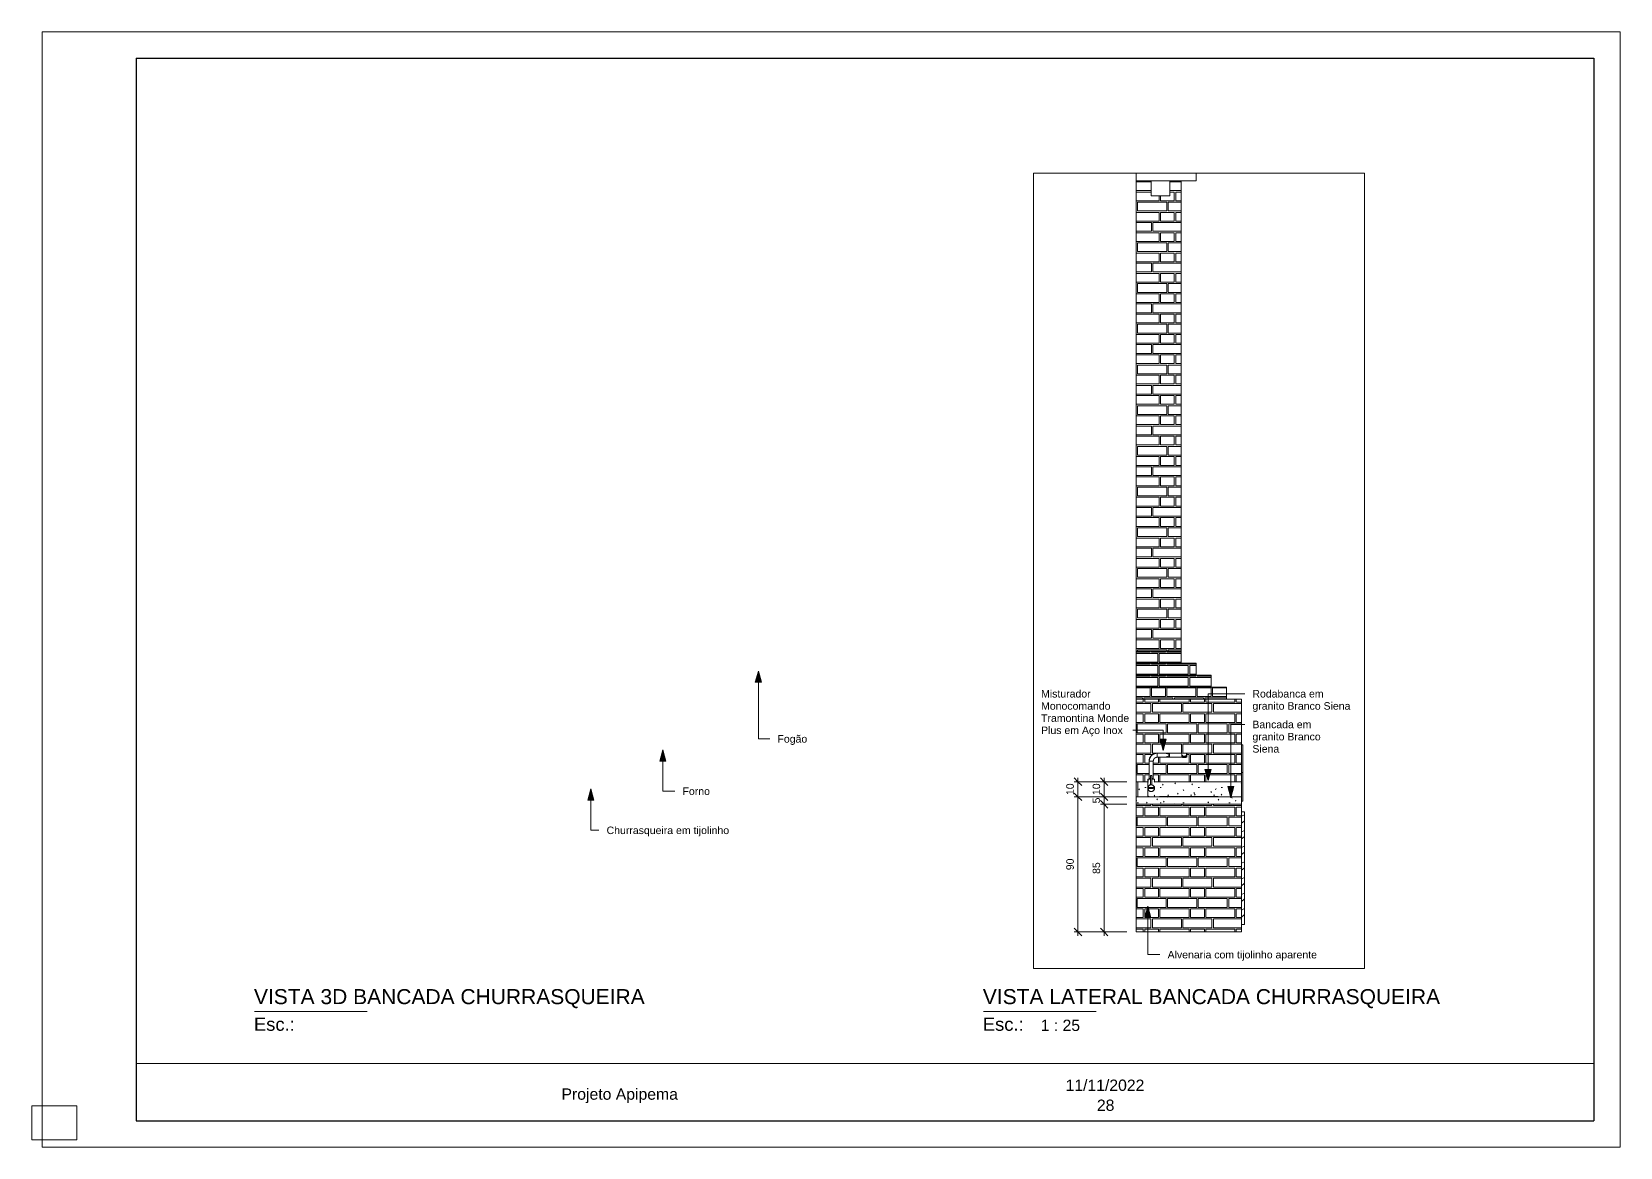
# Paper-space layout 'Layout1' of a CAD drawing. Header units: millimetres. Extents: x 0 to 423, y -2 to 295.
# The model-space entities are those that its viewports show. They can reach past a viewport. Long polylines and large blocks are cut down to what shows.
import ezdxf

# ---------------------------------------------------------------- set-up
doc = ezdxf.new("R2010")
doc.units = ezdxf.units.MM
for name, color, linetype, lineweight in [('A-ANNO-DIMS', 211, 'Continuous', 9), ('A-ANNO-DIMS-25', 211, 'Continuous', 9), ('A-GENM', 13, 'Continuous', 9), ('G-ANNO-TEXT', 231, 'Continuous', 9), ('G-ANNO-TTLB', 6, 'Continuous', 9), ('G-ANNO-TTLB-MEDM', 33, 'Continuous', 25), ('G-ANNO-TTLB-THIN', 151, 'Continuous', 9), ('G-IMPT', 8, 'Continuous', 9)]:
    doc.layers.add(name, color=color, linetype=linetype, lineweight=lineweight)
doc.layers.add('G-ANNO-NPLT', color=191, linetype='Continuous', plot=False)
doc.styles.add('@Arial Unicode MS', font='ARIALUNI.TTF', dxfattribs={"height": 50})
doc.styles.add('Arial', font='arial.ttf', dxfattribs={"height": 50})
doc.styles.add('Arial_1', font='arial.ttf', dxfattribs={"height": 3})
doc.styles.add('Arial_2', font='arial.ttf', dxfattribs={"height": 3.5})
doc.styles.add('Arial_3', font='arial.ttf', dxfattribs={"height": 4})
doc.styles.add('Arial_4', font='arial.ttf', dxfattribs={"height": 2})
doc.dimstyles.new('CRT_-__Metros_-_Linha_de_chamada_3_5_mm', dxfattribs={"dimscale": 304.8, "dimtxt": 50.292243, "dimasz": 0.164042, "dimexe": 0.082021, "dimexo": 0.0625, "dimgap": 0.04101, "dimtad": 1, "dimdec": 0, "dimlfac": 0.1, "dimdsep": 46, "dimtxsty": '@Arial Unicode MS', "dimblk1": 'OBLIQUE', "dimblk2": 'OBLIQUE', "dimsah": 1, "dimcen": 0.09, "dimdle": 0.082021, "dimazin": 0, "dimtfac": 1, "dimtdec": 4, "dimtix": 1, "dimtmove": 0, "dimatfit": 3, "dimfxl": 0.492126, "dimfxlon": 1, "dimtvp": 1, "dimtolj": 1, "dimtzin": 0, "dimarcsym": 2})
picture_1 = doc.add_image_def('image1.png', size_in_pixel=(4961, 196))
pattern_1 = [(0, (5775.82, -351.706), (203.2, 50.8), [8.382, -144.018, 8.382, -144.018, -812.8]), (0, (5775.82, -351.706), (203.2, 50.8), [-304.8, 8.382, -296.418, 8.382, -144.018, -355.6]), (0, (5775.82, -351.706), (203.2, 50.8), [-762, 8.382, -93.218, 8.382, -245.618]), (120, (5852.02, -326.306), (-145.5941, 150.5764), [8.382, -144.018, 8.382, -144.018, -812.8]), (120, (5852.02, -326.306), (-145.5941, 150.5764), [-304.8, 8.382, -296.418, 8.382, -144.018, -355.6]), (120, (5852.02, -326.306), (-145.5941, 150.5764), [-762, 8.382, -93.218, 8.382, -245.618]), (240, (5877.42, -224.706), (-57.6059, -201.3764), [8.382, -144.018, 8.382, -144.018, -812.8]), (240, (5877.42, -224.706), (-57.6059, -201.3764), [-304.8, 8.382, -296.418, 8.382, -144.018, -355.6]), (240, (5877.42, -224.706), (-57.6059, -201.3764), [-762, 8.382, -93.218, 8.382, -245.618])]
pattern_2 = [(180, (7944.62, 169.53), (3e-14, 270.937), [193.675, -9.525]), (180, (7944.62, 227.73), (3e-14, 270.937), [193.675, -9.525]), (90, (7944.62, 169.53), (203.2, -1e-14), [58.21, -212.728]), (90, (7750.94, 169.53), (203.2, -1e-14), [58.21, -212.728]), (180, (7792.22, 237.26), (3e-14, 270.937), [193.675, -9.525, 92.075, -9.525]), (180, (7792.22, 295.47), (3e-14, 270.937), [193.675, -9.525, 92.075, -9.525]), (90, (7792.22, 237.26), (304.8, -2e-14), [58.21, -212.73]), (90, (7598.55, 237.26), (304.8, -2e-14), [58.21, -212.73]), (90, (7589.02, 237.26), (304.8, -2e-14), [58.21, -212.73]), (90, (7496.94, 237.26), (304.8, -2e-14), [58.21, -212.73]), (180, (7843.02, 305), (3e-14, 270.937), [193.675, -9.525]), (180, (7843.02, 363.2), (3e-14, 270.937), [193.675, -9.525]), (90, (7843.02, 305), (203.2, -1e-14), [58.21, -212.728]), (90, (7649.35, 305), (203.2, -1e-14), [58.21, -212.728]), (180, (7792.22, 372.73), (3e-14, 270.937), [193.675, -9.525, 92.075, -9.525]), (180, (7792.22, 430.94), (3e-14, 270.937), [193.675, -9.525, 92.075, -9.525]), (90, (7792.22, 372.73), (304.8, -2e-14), [58.21, -212.73]), (90, (7598.55, 372.73), (304.8, -2e-14), [58.21, -212.73]), (90, (7589.02, 372.73), (304.8, -2e-14), [58.21, -212.73]), (90, (7496.94, 372.73), (304.8, -2e-14), [58.21, -212.73])]

psp = doc.layouts.get("Layout1")

# ---------------------------------------------------------------- texts
at = {"layer": 'G-ANNO-TEXT', "color": 7, "char_height": 2, "attachment_point": 1, "style": 'Arial_4'}
for s, insert, width in [('Fogão', (198.48, 107.73), 9.7806), ('Forno', (173.21, 93.79), 8.9789), ('Churrasqueira em tijolinho', (153, 83.38), 40.4852)]:
    psp.add_mtext(s, dxfattribs=dict(at, insert=insert, width=width))
at = {"layer": 'G-ANNO-TTLB', "attachment_point": 1}
for s, insert, char_height, width, style in [('VISTA 3D BANCADA CHURRASQUEIRA', (59.14, 40.1), 4, 126.9071, 'Arial_3'), ('VISTA LATERAL BANCADA CHURRASQUEIRA', (253.14, 40.1), 4, 148.5527, 'Arial_3'), (' 1 : 25', (267.37, 31.96), 3, 14.4304, 'Arial_1'), ('Projeto Apipema', (141, 13.65), 3, 38.4008, 'Arial_1'), ('11/11/2022', (275.16, 16.01), 3, 25.9747, 'Arial_1'), ('28', (283.5, 10.69), 3, 5.7721, 'Arial_1')]:
    psp.add_mtext(s, dxfattribs=dict(at, insert=insert, char_height=char_height, width=width, style=style))

msp = doc.modelspace()

# ---------------------------------------------------------------- texts
at = {"layer": 'G-ANNO-TEXT', "color": 7, "char_height": 50, "attachment_point": 1, "style": 'Arial'}
for s, insert, width in [('Misturador ', (19563.93, 1770.64), 430.907), ('Rodabanca em ', (20970.07, 1770.64), 611.2867), ('Monocomando ', (19563.93, 1689.61), 595.253), ('granito Branco Siena', (20970.07, 1689.61), 809.7044), ('Tramontina Monde ', (19563.93, 1608.58), 747.5736), ('Bancada em ', (20970.07, 1566.2), 511.0758), ('Plus em Aço Inox', (19563.93, 1527.56), 677.4259), ('granito Branco ', (20970.07, 1485.17), 587.2361), ('Siena', (20970.07, 1404.14), 222.4683), ('Alvenaria com tijolinho aparente', (20405.77, 33.98), 1238.6072)]:
    msp.add_mtext(s, dxfattribs=dict(at, insert=insert, width=width))

# ---------------------------------------------------------------- blocks, each defined once
blk = doc.blocks.new('CRT_A3 métrico Paisagem - CRT_A3 métrico Paisagem-1077155-BANCADA CHURRASQUEIRA')
at = {"layer": 'G-ANNO-TTLB-MEDM'}
for p, q in [((27.79, 288), (27.79, 5)), ((27.79, 288), (415.79, 288)), ((415.79, 288), (415.79, 5)), ((27.79, 5), (415.79, 5))]:
    blk.add_line(p, q, dxfattribs=at)
at = {"layer": 'G-ANNO-TTLB-THIN'}
for p, q in [((2.79, 295), (2.79, -2)), ((422.79, 295), (2.79, 295)), ((422.79, -2), (422.79, 295)), ((2.79, -2), (422.79, -2))]:
    blk.add_line(p, q, dxfattribs=at)
at = {"layer": 'G-ANNO-TTLB'}
image = blk.add_image(picture_1, insert=(27.79, 5), size_in_units=(388.02, 15.33), dxfattribs=at)
image.dxf.flags = 7
blk = doc.blocks.new('Viewport - Título Horizontal-913277-BANCADA CHURRASQUEIRA')
at = {"layer": 'G-ANNO-TTLB'}
blk.add_line((4.19, 0.19), (34.19, 0.19), dxfattribs=at)
at = {"layer": 'G-ANNO-TTLB', "insert": (4.03, -1.42), "char_height": 3.5, "width": 13.4683, "attachment_point": 1, "style": 'Arial_2'}
blk.add_mtext('Esc.:', dxfattribs=at)
blk = doc.blocks.new('CRT_MGN_COZ_Fogão a lenha completo - CRT_MGN_COZ_Fogão a lenha completo-5005769-VISTA LATERAL BANCADA CHURRASQUEIRA')
at = {"layer": 'A-GENM'}
h = blk.add_hatch(dxfattribs=at)
h.set_pattern_fill('FP_123', color=256, style=0, pattern_type=2)
h.set_pattern_definition([(180, (7394.62, 3604.53), (3e-14, 270.937), [193.675, -9.525]), (180, (7394.62, 3662.73), (3e-14, 270.937), [193.675, -9.525]), (90, (7394.62, 3604.53), (203.2, -1e-14), [58.21, -212.728]), (90, (7200.94, 3604.53), (203.2, -1e-14), [58.21, -212.728]), (180, (7242.22, 3672.26), (3e-14, 270.937), [193.675, -9.525, 92.075, -9.525]), (180, (7242.22, 3730.47), (3e-14, 270.937), [193.675, -9.525, 92.075, -9.525]), (90, (7242.22, 3672.26), (304.8, -2e-14), [58.21, -212.73]), (90, (7048.55, 3672.26), (304.8, -2e-14), [58.21, -212.73]), (90, (7039.02, 3672.26), (304.8, -2e-14), [58.21, -212.73]), (90, (6946.94, 3672.26), (304.8, -2e-14), [58.21, -212.73]), (180, (7293.02, 3740), (3e-14, 270.937), [193.675, -9.525]), (180, (7293.02, 3798.2), (3e-14, 270.937), [193.675, -9.525]), (90, (7293.02, 3740), (203.2, -1e-14), [58.21, -212.728]), (90, (7099.35, 3740), (203.2, -1e-14), [58.21, -212.728]), (180, (7242.22, 3807.73), (3e-14, 270.937), [193.675, -9.525, 92.075, -9.525]), (180, (7242.22, 3865.94), (3e-14, 270.937), [193.675, -9.525, 92.075, -9.525]), (90, (7242.22, 3807.73), (304.8, -2e-14), [58.21, -212.728]), (90, (7048.55, 3807.73), (304.8, -2e-14), [58.21, -212.728]), (90, (7039.02, 3807.73), (304.8, -2e-14), [58.21, -212.728]), (90, (6946.94, 3807.73), (304.8, -2e-14), [58.21, -212.728])])
h.paths.add_polyline_path([(7544.62, 2030), (7544.62, 5160), (7469.62, 5160), (7469.62, 5060), (7344.62, 5060), (7344.62, 5160), (7244.62, 5160), (7244.62, 2030)])
h = blk.add_hatch(dxfattribs=at)
h.set_pattern_fill('FP_124', color=256, style=0, pattern_type=2)
h.set_pattern_definition([(180, (7944.62, 329.52), (3e-14, 270.937), [193.675, -9.525]), (180, (7944.62, 387.73), (3e-14, 270.937), [193.675, -9.525]), (90, (7944.62, 329.52), (203.2, -1e-14), [58.21, -212.728]), (90, (7750.94, 329.52), (203.2, -1e-14), [58.21, -212.728]), (180, (7792.22, 397.26), (3e-14, 270.937), [193.675, -9.525, 92.075, -9.525]), (180, (7792.22, 455.47), (3e-14, 270.937), [193.675, -9.525, 92.075, -9.525]), (90, (7792.22, 397.26), (304.8, -2e-14), [58.21, -212.73]), (90, (7598.55, 397.26), (304.8, -2e-14), [58.21, -212.73]), (90, (7589.02, 397.26), (304.8, -2e-14), [58.21, -212.73]), (90, (7496.94, 397.26), (304.8, -2e-14), [58.21, -212.73]), (180, (7843.02, 465), (3e-14, 270.937), [193.675, -9.525]), (180, (7843.02, 523.2), (3e-14, 270.937), [193.675, -9.525]), (90, (7843.02, 465), (203.2, -1e-14), [58.21, -212.728]), (90, (7649.35, 465), (203.2, -1e-14), [58.21, -212.728]), (180, (7792.22, 532.73), (3e-14, 270.937), [193.675, -9.525, 92.075, -9.525]), (180, (7792.22, 590.94), (3e-14, 270.937), [193.675, -9.525, 92.075, -9.525]), (90, (7792.22, 532.73), (304.8, -2e-14), [58.21, -212.73]), (90, (7598.55, 532.73), (304.8, -2e-14), [58.21, -212.73]), (90, (7589.02, 532.73), (304.8, -2e-14), [58.21, -212.73]), (90, (7496.94, 532.73), (304.8, -2e-14), [58.21, -212.73])])
h.paths.add_polyline_path([(7544.62, 1950), (7544.62, 2030), (7244.62, 2030), (7244.62, 1950)])
h = blk.add_hatch(dxfattribs=at)
h.set_pattern_fill('FP_125', color=256, style=0, pattern_type=2)
h.set_pattern_definition([(180, (7944.62, 249.53), (3e-14, 270.937), [193.675, -9.525]), (180, (7944.62, 307.73), (3e-14, 270.937), [193.675, -9.525]), (90, (7944.62, 249.53), (203.2, -1e-14), [58.21, -212.728]), (90, (7750.94, 249.53), (203.2, -1e-14), [58.21, -212.728]), (180, (7792.22, 317.26), (3e-14, 270.937), [193.675, -9.525, 92.075, -9.525]), (180, (7792.22, 375.47), (3e-14, 270.937), [193.675, -9.525, 92.075, -9.525]), (90, (7792.22, 317.26), (304.8, -2e-14), [58.21, -212.73]), (90, (7598.55, 317.26), (304.8, -2e-14), [58.21, -212.73]), (90, (7589.02, 317.26), (304.8, -2e-14), [58.21, -212.73]), (90, (7496.94, 317.26), (304.8, -2e-14), [58.21, -212.73]), (180, (7843.02, 385), (3e-14, 270.937), [193.675, -9.525]), (180, (7843.02, 443.2), (3e-14, 270.937), [193.675, -9.525]), (90, (7843.02, 385), (203.2, -1e-14), [58.21, -212.728]), (90, (7649.35, 385), (203.2, -1e-14), [58.21, -212.728]), (180, (7792.22, 452.73), (3e-14, 270.937), [193.675, -9.525, 92.075, -9.525]), (180, (7792.22, 510.94), (3e-14, 270.937), [193.675, -9.525, 92.075, -9.525]), (90, (7792.22, 452.73), (304.8, -2e-14), [58.21, -212.73]), (90, (7598.55, 452.73), (304.8, -2e-14), [58.21, -212.73]), (90, (7589.02, 452.73), (304.8, -2e-14), [58.21, -212.73]), (90, (7496.94, 452.73), (304.8, -2e-14), [58.21, -212.73])])
h.paths.add_polyline_path([(7644.62, 1870), (7644.62, 1950), (7244.62, 1950), (7244.62, 1870)])
h = blk.add_hatch(dxfattribs=at)
h.set_pattern_fill('FP_126', color=256, style=0, pattern_type=2)
h.set_pattern_definition(pattern_2)
h.paths.add_polyline_path([(7244.62, 1790), (7744.62, 1790), (7744.62, 1870), (7244.62, 1870)])
h = blk.add_hatch(dxfattribs=at)
h.set_pattern_fill('FP_126', color=256, style=0, pattern_type=2)
h.set_pattern_definition(pattern_2)
h.paths.add_polyline_path([(7844.62, 1710), (7844.62, 1790), (7244.62, 1790), (7244.62, 1710), (7662.3, 1710)])
h = blk.add_hatch(dxfattribs=at)
h.set_pattern_fill('FP_127', color=256, style=0, pattern_type=2)
h.set_pattern_definition([(180, (7594.62, 944.52), (3e-14, 270.94), [193.675, -9.525]), (180, (7594.62, 1002.73), (3e-14, 270.94), [193.675, -9.525]), (90, (7594.62, 944.52), (203.2, -1e-14), [58.21, -212.73]), (90, (7400.94, 944.52), (203.2, -1e-14), [58.21, -212.73]), (180, (7442.22, 1012.26), (3e-14, 270.94), [193.675, -9.525, 92.075, -9.525]), (180, (7442.22, 1070.47), (3e-14, 270.94), [193.675, -9.525, 92.075, -9.525]), (90, (7442.22, 1012.26), (304.8, -2e-14), [58.21, -212.73]), (90, (7248.55, 1012.26), (304.8, -2e-14), [58.21, -212.73]), (90, (7239.02, 1012.26), (304.8, -2e-14), [58.21, -212.73]), (90, (7146.94, 1012.26), (304.8, -2e-14), [58.21, -212.73]), (180, (7493.02, 1080), (3e-14, 270.94), [193.675, -9.525]), (180, (7493.02, 1138.2), (3e-14, 270.94), [193.675, -9.525]), (90, (7493.02, 1080), (203.2, -1e-14), [58.21, -212.73]), (90, (7299.35, 1080), (203.2, -1e-14), [58.21, -212.73]), (180, (7442.22, 1147.73), (3e-14, 270.94), [193.675, -9.525, 92.075, -9.525]), (180, (7442.22, 1205.94), (3e-14, 270.94), [193.675, -9.525, 92.075, -9.525]), (90, (7442.22, 1147.73), (304.8, -2e-14), [58.21, -212.73]), (90, (7248.55, 1147.73), (304.8, -2e-14), [58.21, -212.73]), (90, (7239.02, 1147.73), (304.8, -2e-14), [58.21, -212.73]), (90, (7146.94, 1147.73), (304.8, -2e-14), [58.21, -212.73])])
h.paths.add_polyline_path([(7244.62, 1160), (7322.12, 1160), (7322.12, 1177.5), (7330.62, 1177.5), (7330.62, 1297), (7331.69, 1307.63), (7335.3, 1318.73), (7340.55, 1328.01), (7347.14, 1335.76), (7355.48, 1342.36), (7365.3, 1347.3), (7374.69, 1350.02), (7386.97, 1351), (7580.12, 1351), (7580.12, 1349.9), (7580.86, 1349.86), (7581.04, 1348.4), (7581.06, 1346.85), (7581.12, 1344.02), (7580.86, 1324.09), (7580.12, 1323.72), (7580.12, 1323), (7575.82, 1323.43), (7575.42, 1323.6), (7575.23, 1320.6), (7553.01, 1320.6), (7552.54, 1323.53), (7551.92, 1323.17), (7547.97, 1323.18), (7547.62, 1323), (7461.62, 1323), (7461.62, 1323.44), (7453.82, 1323.4), (7453.82, 1323), (7384.62, 1323), (7374.29, 1320.77), (7365.97, 1314.99), (7360.6, 1306.95), (7358.62, 1297), (7358.62, 1177.5), (7367.12, 1177.5), (7367.12, 1160), (7944.62, 1160), (7944.62, 1710), (7244.62, 1710), (7244.62, 1213.63)])
h.paths.add_polyline_path([(7580.53, 1349.91), (7580.12, 1350.6), (7580.62, 1350.5), (7580.53, 1349.92)])
h = blk.add_hatch(dxfattribs=at)
h.set_pattern_fill('FP_122', color=256, style=0, pattern_type=2)
h.set_pattern_definition(pattern_1)
h.paths.add_polyline_path([(7944.62, 1060), (7944.62, 1160), (7367.12, 1160), (7367.12, 1119.65), (7365.79, 1125.54), (7366.02, 1124.45), (7367.12, 1116.94), (7366.28, 1111.07), (7366.77, 1112.89), (7367.12, 1115.37), (7367.12, 1060), (7399.86, 1060), (7399.86, 1060.7), (7789.38, 1060.7), (7789.62, 1060), (7937.63, 1060)])
h.paths.add_polyline_path([(7318.14, 1060), (7322.12, 1060), (7322.12, 1115.35), (7323.09, 1110.55), (7323.02, 1111.82), (7322.23, 1118.66), (7322.96, 1123.97), (7322.47, 1122.13), (7322.12, 1119.65), (7322.12, 1160), (7254.62, 1160), (7254.62, 1060)])
h = blk.add_hatch(dxfattribs=at)
h.set_pattern_fill('FP_122', color=256, style=0, pattern_type=2)
h.set_pattern_definition(pattern_1)
h.paths.add_polyline_path([(7937.63, 1010), (7944.62, 1010), (7944.62, 1060), (7244.62, 1060), (7244.62, 1010), (7799.97, 1010)])
h = blk.add_hatch(dxfattribs=at)
h.set_pattern_fill('FP_121', color=256, style=0, pattern_type=2)
h.set_pattern_definition([(180, (7594.62, 594.52), (-3e-14, 270.94), [193.675, -9.525]), (180, (7594.62, 652.73), (-3e-14, 270.94), [193.675, -9.525]), (90, (7594.62, 594.52), (203.2, -1e-14), [58.21, -212.73]), (90, (7400.94, 594.52), (203.2, -1e-14), [58.21, -212.73]), (180, (7442.22, 662.26), (-3e-14, 270.94), [193.675, -9.525, 92.075, -9.525]), (180, (7442.22, 720.47), (-3e-14, 270.94), [193.675, -9.525, 92.075, -9.525]), (90, (7442.22, 662.26), (304.8, -2e-14), [58.21, -212.73]), (90, (7248.55, 662.26), (304.8, -2e-14), [58.21, -212.73]), (90, (7239.02, 662.26), (304.8, -2e-14), [58.21, -212.73]), (90, (7146.94, 662.26), (304.8, -2e-14), [58.21, -212.73]), (180, (7493.02, 730), (-3e-14, 270.94), [193.675, -9.525]), (180, (7493.02, 788.2), (-3e-14, 270.94), [193.675, -9.525]), (90, (7493.02, 730), (203.2, -1e-14), [58.21, -212.73]), (90, (7299.35, 730), (203.2, -1e-14), [58.21, -212.73]), (180, (7442.22, 797.73), (3e-14, 270.94), [193.675, -9.525, 92.075, -9.525]), (180, (7442.22, 855.94), (-3e-14, 270.94), [193.675, -9.525, 92.075, -9.525]), (90, (7442.22, 797.73), (304.8, -2e-14), [58.21, -212.73]), (90, (7248.55, 797.73), (304.8, -2e-14), [58.21, -212.73]), (90, (7239.02, 797.73), (304.8, -2e-14), [58.21, -212.73]), (90, (7146.94, 797.73), (304.8, -2e-14), [58.21, -212.73])])
h.paths.add_polyline_path([(7244.62, 160), (7944.62, 160), (7944.62, 1010), (7244.62, 1010), (7244.62, 384.8)])
at = {"layer": 'G-IMPT'}
h = blk.add_hatch(dxfattribs=at)
h.set_pattern_fill('FP_120', color=256, style=0, pattern_type=2)
h.set_pattern_definition([(216.87, (5817.47, -247.58), (312.37463, 208.25056), [52.062, -468.562]), (206.565, (5879.945, -278.82), (-104.1248, -104.12465), [116.415, -116.415]), (198.435, (5879.945, -330.88), (-208.2495, -104.1248), [65.854, -263.418])])
h.paths.add_polyline_path([(7944.62, 210), (7964.62, 210), (7964.62, 960), (7944.62, 960), (7944.62, 246.67)])
at = {"layer": 'A-GENM'}
for p, q in [((7244.62, 5210), (7644.62, 5210)), ((7244.62, 5210), (7244.62, 5160)), ((7644.62, 5210), (7644.62, 5160)), ((7644.62, 5160), (7244.62, 5160)), ((7244.62, 2030), (7244.62, 5160)), ((7344.62, 5060), (7344.62, 5160)), ((7469.62, 5160), (7469.62, 5060)), ((7544.62, 5160), (7544.62, 2030)), ((7469.62, 5060), (7344.62, 5060)), ((7544.62, 2030), (7244.62, 2030)), ((7244.62, 1950), (7244.62, 2030)), ((7244.62, 2030), (7544.62, 2030)), ((7544.62, 2030), (7544.62, 1950)), ((7244.62, 1870), (7244.62, 1950)), ((7244.62, 1950), (7644.62, 1950)), ((7644.62, 1950), (7644.62, 1870)), ((7244.62, 1790), (7244.62, 1870)), ((7244.62, 1870), (7744.62, 1870)), ((7744.62, 1870), (7744.62, 1790)), ((7244.62, 1710), (7244.62, 1790)), ((7244.62, 1790), (7844.62, 1790)), ((7844.62, 1790), (7844.62, 1710)), ((7244.62, 1710), (7944.62, 1710)), ((7244.62, 1710), (7244.62, 1160)), ((7944.62, 1710), (7944.62, 1160)), ((7954.62, 1406.3), (7944.62, 1406.3)), ((7954.62, 1406.3), (7954.62, 1221.59)), ((7944.62, 1221.59), (7954.62, 1221.59)), ((7954.62, 1221.59), (7954.62, 1030)), ((7244.62, 1160), (7254.62, 1160)), ((7244.62, 1160), (7244.62, 1060)), ((7254.62, 1160), (7322.12, 1160)), ((7254.62, 1160), (7254.62, 1060)), ((7367.12, 1160), (7944.62, 1160)), ((7944.62, 1160), (7944.62, 1060)), ((7244.62, 1010), (7244.62, 1060)), ((7244.62, 1060), (7944.62, 1060)), ((7254.62, 1060), (7244.62, 1060)), ((7944.62, 1060), (7944.62, 1010)), ((7944.62, 1030), (7954.62, 1030)), ((7244.62, 160), (7244.62, 1010)), ((7244.62, 1010), (7944.62, 1010)), ((7244.62, 1010), (7944.62, 1010)), ((7944.62, 1010), (7944.62, 160)), ((7944.62, 960), (7964.62, 960)), ((7964.62, 960), (7964.62, 210)), ((7964.62, 210), (7944.62, 210)), ((7244.62, 160), (7944.62, 160))]:
    blk.add_line(p, q, dxfattribs=at)
at = {"layer": 'G-IMPT'}
for p, q in [((7461.62, 1351), (7384.62, 1351)), ((7384.62, 1351), (7384.62, 1323)), ((7461.62, 1348.4), (7455.62, 1348.4)), ((7465.62, 1351), (7461.62, 1351)), ((7461.62, 1347.7), (7461.62, 1351)), ((7461.62, 1339.54), (7461.62, 1347.32)), ((7465.62, 1351), (7465.62, 1337)), ((7547.62, 1351), (7465.62, 1351)), ((7465.62, 1337), (7465.62, 1351)), ((7467.12, 1349.45), (7465.62, 1349.45)), ((7467.62, 1348.95), (7467.12, 1349.45)), ((7546.62, 1349.95), (7546.12, 1349.45)), ((7547.62, 1349.95), (7546.62, 1349.95)), ((7547.62, 1351), (7547.62, 1337)), ((7547.62, 1323), (7547.62, 1351)), ((7580.12, 1351), (7580.12, 1346.88)), ((7581.12, 1346.25), (7581.12, 1350)), ((7581.12, 1350), (7581.12, 1324)), ((7446.62, 1347.25), (7445.62, 1346.25)), ((7452.62, 1347.25), (7446.62, 1347.25)), ((7453.62, 1346.25), (7452.62, 1347.25)), ((7455.62, 1346), (7453.62, 1346)), ((7580.12, 1346.85), (7580.12, 1342.33)), ((7580.12, 1342.3), (7580.12, 1336.98)), ((7461.62, 1339.59), (7461.62, 1338.19)), ((7461.62, 1337), (7461.62, 1338.44)), ((7461.62, 1329.76), (7461.62, 1337)), ((7465.62, 1337), (7465.62, 1323)), ((7465.62, 1323), (7465.62, 1337)), ((7547.62, 1337), (7547.62, 1323)), ((7552.72, 1336.8), (7552.72, 1335.6)), ((7575.52, 1335.6), (7575.52, 1336.8)), ((7580.12, 1336.94), (7580.12, 1331.63)), ((7581.12, 1329.72), (7581.12, 1339.46)), ((7552.12, 1335.1), (7552.12, 1320.6)), ((7553.62, 1332.5), (7553.62, 1331.6)), ((7554.22, 1331.6), (7554.22, 1327.8)), ((7574.02, 1327.8), (7574.02, 1331.6)), ((7574.62, 1331.6), (7574.62, 1332.5)), ((7576.12, 1320.6), (7576.12, 1335.1)), ((7580.12, 1331.59), (7580.12, 1327.09)), ((7445.62, 1327.75), (7446.62, 1326.75)), ((7446.62, 1326.75), (7452.62, 1326.75)), ((7452.62, 1326.75), (7453.62, 1327.75)), ((7453.62, 1328), (7455.62, 1328)), ((7455.62, 1325.6), (7456.97, 1325.6)), ((7460.27, 1325.6), (7461.62, 1325.6)), ((7461.62, 1329.81), (7461.62, 1328.52)), ((7461.62, 1323.56), (7461.62, 1328.57)), ((7467.12, 1324.55), (7467.62, 1325.05)), ((7554.92, 1326.4), (7554.92, 1320.8)), ((7573.32, 1320.8), (7573.32, 1326.4)), ((7580.12, 1327.06), (7580.12, 1324.06)), ((7581.12, 1324), (7581.12, 1327.73)), ((7384.62, 1323), (7453.82, 1323)), ((7453.82, 1323.44), (7453.82, 1323)), ((7461.62, 1323.44), (7453.82, 1323.44)), ((7461.62, 1323.76), (7461.62, 1323.44)), ((7461.62, 1323), (7461.62, 1323.19)), ((7461.62, 1323), (7465.62, 1323)), ((7465.62, 1324.55), (7467.12, 1324.55)), ((7465.62, 1323), (7547.62, 1323)), ((7546.12, 1324.55), (7546.62, 1324.05)), ((7546.62, 1324.05), (7547.62, 1324.05)), ((7547.62, 1323), (7551.92, 1323)), ((7559.32, 1320.6), (7553.01, 1320.6)), ((7555.48, 1321.11), (7555.7, 1320.6)), ((7559.32, 1323.6), (7559.32, 1320.6)), ((7564.12, 1323.6), (7559.32, 1323.6)), ((7568.92, 1320.6), (7559.32, 1320.6)), ((7568.92, 1323.6), (7564.12, 1323.6)), ((7568.92, 1320.6), (7568.92, 1323.6)), ((7575.23, 1320.6), (7568.92, 1320.6)), ((7572.55, 1320.6), (7572.76, 1321.11)), ((7576.32, 1323), (7580.12, 1323)), ((7580.12, 1324.03), (7580.12, 1323)), ((7330.62, 1297), (7330.62, 1181.5)), ((7358.62, 1297), (7330.62, 1297)), ((7358.62, 1181.5), (7358.62, 1297)), ((7339.62, 1201.5), (7339.62, 1138.3)), ((7340.02, 1201.5), (7339.62, 1201.5)), ((7344.68, 1201.5), (7341.14, 1201.5)), ((7344.51, 1202), (7344.73, 1202)), ((7344.73, 1202), (7344.51, 1202)), ((7344.68, 1201.5), (7349.62, 1201.5)), ((7349.62, 1138.3), (7349.62, 1201.5)), ((7330.62, 1181.5), (7330.62, 1177.5)), ((7330.62, 1181.5), (7339.64, 1181.5)), ((7339.64, 1181.5), (7330.62, 1181.5)), ((7332.17, 1183.5), (7331.67, 1183)), ((7331.67, 1183), (7331.67, 1181.9)), ((7349.6, 1181.5), (7358.62, 1181.5)), ((7358.62, 1181.5), (7349.6, 1181.5)), ((7357.57, 1183), (7357.07, 1183.5)), ((7357.57, 1181.9), (7357.57, 1183)), ((7358.62, 1177.5), (7358.62, 1181.5)), ((7322.12, 1177.5), (7322.12, 1119.65)), ((7322.12, 1177.5), (7339.63, 1177.5)), ((7323.47, 1177.5), (7323.47, 1175.5)), ((7323.47, 1175.5), (7323.67, 1175.3)), ((7323.67, 1175.3), (7323.67, 1165.95)), ((7349.61, 1177.5), (7367.12, 1177.5)), ((7365.57, 1175.3), (7365.77, 1175.5)), ((7365.57, 1158.5), (7365.57, 1175.3)), ((7365.77, 1175.5), (7365.77, 1177.5)), ((7323.67, 1161.65), (7323.67, 1158.5)), ((7323.67, 1158.5), (7324.67, 1157.5)), ((7364.57, 1157.5), (7365.57, 1158.5)), ((7322.12, 1119.65), (7322.12, 1118.06)), ((7322.12, 1116.94), (7322.12, 1115.35)), ((7326.27, 1120.03), (7326.27, 1116.1)), ((7358.78, 1121.52), (7327.76, 1121.52)), ((7328.89, 1116.33), (7330.09, 1119.44)), ((7329.31, 1116.33), (7328.89, 1116.33)), ((7329.76, 1117.02), (7329.59, 1116.54)), ((7331.03, 1117.02), (7329.76, 1117.02)), ((7330.39, 1118.78), (7329.96, 1117.56)), ((7329.96, 1117.56), (7330.83, 1117.56)), ((7330.09, 1119.44), (7330.68, 1119.44)), ((7330.83, 1117.56), (7330.39, 1118.78)), ((7330.68, 1119.44), (7331.88, 1116.33)), ((7331.27, 1116.33), (7331.03, 1117.02)), ((7331.88, 1116.33), (7331.27, 1116.33)), ((7332.21, 1119.44), (7332.78, 1119.44)), ((7332.21, 1116.33), (7332.21, 1119.44)), ((7332.55, 1116.33), (7332.21, 1116.33)), ((7332.78, 1117.24), (7334.29, 1119.44)), ((7332.78, 1119.44), (7332.78, 1117.24)), ((7334.27, 1118.5), (7332.92, 1116.55)), ((7334.27, 1116.33), (7334.27, 1118.5)), ((7334.6, 1116.33), (7334.27, 1116.33)), ((7334.29, 1119.44), (7334.84, 1119.44)), ((7334.84, 1119.44), (7334.84, 1116.57)), ((7335.43, 1119.44), (7336.05, 1119.44)), ((7335.43, 1116.33), (7335.43, 1119.44)), ((7335.81, 1116.33), (7335.43, 1116.33)), ((7336.05, 1119.44), (7336.05, 1116.57)), ((7336.44, 1119.44), (7338.78, 1119.44)), ((7336.44, 1118.89), (7336.44, 1119.44)), ((7337.31, 1118.89), (7336.44, 1118.89)), ((7337.31, 1116.33), (7337.31, 1118.89)), ((7337.68, 1116.33), (7337.31, 1116.33)), ((7337.92, 1118.89), (7337.92, 1116.57)), ((7338.54, 1118.89), (7337.92, 1118.89)), ((7338.78, 1119.44), (7338.78, 1119.13)), ((7339.15, 1119.44), (7339.72, 1119.44)), ((7339.15, 1116.33), (7339.15, 1119.44)), ((7339.49, 1116.33), (7339.15, 1116.33)), ((7339.72, 1117.24), (7341.23, 1119.44)), ((7339.72, 1119.44), (7339.72, 1117.24)), ((7341.21, 1118.5), (7339.86, 1116.55)), ((7341.21, 1116.33), (7341.21, 1118.5)), ((7341.54, 1116.33), (7341.21, 1116.33)), ((7341.23, 1119.44), (7341.78, 1119.44)), ((7341.78, 1119.44), (7341.78, 1116.57)), ((7345.58, 1116.33), (7346.06, 1119.44)), ((7345.94, 1116.33), (7345.58, 1116.33)), ((7346.06, 1119.44), (7346.61, 1119.44)), ((7346.47, 1118.44), (7346.22, 1116.56)), ((7347.17, 1116.59), (7346.47, 1118.44)), ((7346.61, 1119.44), (7347.42, 1117.33)), ((7347.45, 1116.59), (7347.17, 1116.59)), ((7347.42, 1117.33), (7348.23, 1119.44)), ((7348.39, 1118.47), (7347.76, 1116.82)), ((7348.23, 1119.44), (7348.78, 1119.44)), ((7348.67, 1116.33), (7348.39, 1118.47)), ((7349.26, 1116.33), (7348.67, 1116.33)), ((7348.78, 1119.44), (7349.26, 1116.33)), ((7349.43, 1116.33), (7350.63, 1119.44)), ((7349.85, 1116.33), (7349.43, 1116.33)), ((7350.31, 1117.02), (7350.13, 1116.54)), ((7351.57, 1117.02), (7350.31, 1117.02)), ((7350.94, 1118.78), (7350.5, 1117.56)), ((7350.5, 1117.56), (7351.37, 1117.56)), ((7350.63, 1119.44), (7351.23, 1119.44)), ((7351.37, 1117.56), (7350.94, 1118.78)), ((7351.23, 1119.44), (7352.42, 1116.33)), ((7351.81, 1116.33), (7351.57, 1117.02)), ((7352.42, 1116.33), (7351.81, 1116.33)), ((7352.53, 1116.33), (7353.25, 1117.59)), ((7353, 1116.33), (7352.53, 1116.33)), ((7353.8, 1117.48), (7353.3, 1116.51)), ((7353.74, 1119.44), (7354.78, 1119.44)), ((7354.2, 1118.91), (7353.79, 1118.91)), ((7353.79, 1118.01), (7354.2, 1118.01)), ((7354.2, 1117.48), (7353.8, 1117.48)), ((7354.2, 1118.01), (7354.2, 1118.91)), ((7354.2, 1116.33), (7354.2, 1117.48)), ((7354.55, 1116.33), (7354.2, 1116.33)), ((7354.78, 1119.44), (7354.78, 1116.57)), ((7355.16, 1119.44), (7357.49, 1119.44)), ((7355.16, 1118.89), (7355.16, 1119.44)), ((7356.02, 1118.89), (7355.16, 1118.89)), ((7356.02, 1116.33), (7356.02, 1118.89)), ((7356.39, 1116.33), (7356.02, 1116.33)), ((7356.63, 1118.89), (7356.63, 1116.57)), ((7357.25, 1118.89), (7356.63, 1118.89)), ((7357.49, 1119.44), (7357.49, 1119.13)), ((7360.27, 1116.1), (7360.27, 1120.03)), ((7367.12, 1118.06), (7367.12, 1119.65)), ((7367.12, 1115.37), (7367.12, 1116.94)), ((7322.12, 1115.35), (7322.12, 1060)), ((7327.76, 1114.62), (7358.78, 1114.62)), ((7349.82, 1095.82), (7349.82, 1095.33)), ((7349.82, 1095.14), (7349.82, 1094.79)), ((7357.42, 1098.25), (7357.42, 1098.55)), ((7323.87, 1070), (7323.37, 1068.5)), ((7323.37, 1068.5), (7323.37, 1064)), ((7365.87, 1068.5), (7365.37, 1070)), ((7365.87, 1064), (7365.87, 1068.5)), ((7323.62, 1061), (7323.62, 1060)), ((7328.62, 1063), (7328.62, 1062.81)), ((7360.62, 1062.52), (7360.62, 1062.76)), ((7360.62, 1061.24), (7360.62, 1061.26)), ((7365.62, 1060), (7365.62, 1061)), ((7399.62, 1060.7), (7399.62, 1060)), ((7449.62, 1060.7), (7399.62, 1060.7)), ((7399.62, 1060.7), (7399.86, 1060.7)), ((7399.62, 1060.7), (7399.62, 1060)), ((7399.62, 1060), (7399.62, 1060.7)), ((7739.62, 1060.7), (7449.62, 1060.7)), ((7449.62, 1060), (7449.62, 1060.7)), ((7789.62, 1060.7), (7739.62, 1060.7)), ((7739.62, 1060), (7739.62, 1060.7)), ((7789.38, 1060.7), (7789.62, 1060.7)), ((7789.62, 1060), (7789.62, 1060.7)), ((7789.62, 1060), (7789.62, 1060.7)), ((7789.62, 1060), (7789.62, 1060.7))]:
    blk.add_line(p, q, dxfattribs=at)
at = {"layer": 'G-IMPT', "flags": 128}
for points in [[(7384.62, 1351), (7382.46, 1350.96), (7380.3, 1350.83), (7378.16, 1350.61), (7376.02, 1350.31), (7373.89, 1349.92), (7371.78, 1349.45), (7369.7, 1348.9), (7367.63, 1348.26), (7365.6, 1347.54), (7363.59, 1346.74), (7361.62, 1345.86), (7359.68, 1344.9), (7357.79, 1343.86), (7355.94, 1342.75), (7354.13, 1341.57), (7352.37, 1340.31), (7350.67, 1338.99), (7349.01, 1337.6), (7347.42, 1336.14), (7345.88, 1334.62), (7344.41, 1333.04), (7343, 1331.41), (7341.66, 1329.71), (7340.38, 1327.97), (7339.18, 1326.18), (7338.05, 1324.34), (7336.99, 1322.45), (7336.01, 1320.53), (7335.11, 1318.56), (7334.29, 1316.57), (7333.55, 1314.54), (7332.89, 1312.48), (7332.31, 1310.4), (7331.82, 1308.3), (7331.41, 1306.18), (7331.08, 1304.04), (7330.84, 1301.9), (7330.69, 1299.74), (7330.62, 1297.58), (7330.62, 1297)], [(7384.62, 1350), (7382.5, 1349.96), (7380.38, 1349.83), (7378.28, 1349.62), (7376.18, 1349.32), (7374.09, 1348.94), (7372.02, 1348.48), (7369.97, 1347.94), (7367.95, 1347.31), (7365.95, 1346.6), (7363.98, 1345.82), (7362.05, 1344.95), (7360.15, 1344.01), (7358.29, 1342.99), (7356.47, 1341.9), (7354.69, 1340.74), (7352.97, 1339.51), (7351.29, 1338.21), (7349.67, 1336.85), (7348.11, 1335.42), (7346.6, 1333.93), (7345.15, 1332.38), (7343.77, 1330.77), (7342.45, 1329.11), (7341.2, 1327.4), (7340.02, 1325.64), (7338.91, 1323.83), (7337.88, 1321.98), (7336.91, 1320.09), (7336.03, 1318.16), (7335.22, 1316.2), (7334.49, 1314.21), (7333.85, 1312.2), (7333.28, 1310.15), (7332.79, 1308.09), (7332.39, 1306.01), (7332.07, 1303.91), (7331.84, 1301.81), (7331.69, 1299.69), (7331.62, 1297.57), (7331.62, 1297)], [(7580.12, 1351), (7580.16, 1351), (7580.2, 1351), (7580.24, 1350.99), (7580.28, 1350.99), (7580.32, 1350.98), (7580.36, 1350.97), (7580.4, 1350.96), (7580.43, 1350.95), (7580.47, 1350.94), (7580.51, 1350.92), (7580.55, 1350.9), (7580.58, 1350.89), (7580.62, 1350.87), (7580.65, 1350.85), (7580.68, 1350.83), (7580.72, 1350.8), (7580.75, 1350.78), (7580.78, 1350.75), (7580.81, 1350.72), (7580.84, 1350.7), (7580.86, 1350.67), (7580.89, 1350.64), (7580.92, 1350.61), (7580.94, 1350.57), (7580.96, 1350.54), (7580.98, 1350.51), (7581, 1350.47), (7581.02, 1350.44), (7581.04, 1350.4), (7581.05, 1350.36), (7581.07, 1350.32), (7581.08, 1350.29), (7581.09, 1350.25), (7581.1, 1350.21), (7581.11, 1350.17), (7581.11, 1350.13), (7581.12, 1350.09), (7581.12, 1350.05), (7581.12, 1350.01), (7581.12, 1350)], [(7581.12, 1350), (7581.12, 1349.99), (7581.12, 1349.96), (7581.12, 1349.91), (7581.12, 1349.83), (7581.12, 1349.74), (7581.12, 1349.63), (7581.12, 1349.49), (7581.12, 1349.34), (7581.12, 1349.17), (7581.12, 1348.97), (7581.12, 1348.76)], [(7581.12, 1324), (7581.12, 1324.01), (7581.12, 1324.04), (7581.12, 1324.09), (7581.12, 1324.17), (7581.12, 1324.26), (7581.12, 1324.37), (7581.12, 1324.51), (7581.12, 1324.66), (7581.12, 1324.83), (7581.12, 1325.03), (7581.12, 1325.24), (7581.12, 1325.47), (7581.12, 1325.72), (7581.12, 1325.99), (7581.12, 1326.27), (7581.12, 1326.57), (7581.12, 1326.89), (7581.12, 1327.23), (7581.12, 1327.58), (7581.12, 1327.94), (7581.12, 1328.32), (7581.12, 1328.72), (7581.12, 1329.12), (7581.12, 1329.54), (7581.12, 1329.98), (7581.12, 1330.42), (7581.12, 1330.87), (7581.12, 1331.34), (7581.12, 1331.81), (7581.12, 1332.29), (7581.12, 1332.78), (7581.12, 1333.27), (7581.12, 1333.77), (7581.12, 1334.28), (7581.12, 1334.79), (7581.12, 1335.3), (7581.12, 1335.82), (7581.12, 1336.34), (7581.12, 1336.86), (7581.12, 1337.38), (7581.12, 1337.9), (7581.12, 1338.42), (7581.12, 1338.93), (7581.12, 1339.44), (7581.12, 1339.95), (7581.12, 1340.46), (7581.12, 1340.96), (7581.12, 1341.45), (7581.12, 1341.93), (7581.12, 1342.41), (7581.12, 1342.88), (7581.12, 1343.34), (7581.12, 1343.79), (7581.12, 1344.22), (7581.12, 1344.65), (7581.12, 1345.06), (7581.12, 1345.47), (7581.12, 1345.85), (7581.12, 1346.23), (7581.12, 1346.59), (7581.12, 1346.93), (7581.12, 1347.26), (7581.12, 1347.57), (7581.12, 1347.86), (7581.12, 1348.14), (7581.12, 1348.4), (7581.12, 1348.64), (7581.12, 1348.86), (7581.12, 1349.06), (7581.12, 1349.25), (7581.12, 1349.41), (7581.12, 1349.56), (7581.12, 1349.68), (7581.12, 1349.79), (7581.12, 1349.87), (7581.12, 1349.93), (7581.12, 1349.98), (7581.12, 1350), (7581.12, 1350)], [(7581.12, 1348.28), (7581.12, 1348.01), (7581.12, 1347.73), (7581.12, 1347.43), (7581.12, 1347.11), (7581.12, 1346.77), (7581.12, 1346.42)], [(7581.12, 1339.21), (7581.12, 1338.7), (7581.12, 1338.18), (7581.12, 1337.66), (7581.12, 1337.14), (7581.12, 1336.62), (7581.12, 1336.1), (7581.12, 1335.58), (7581.12, 1335.07), (7581.12, 1334.56), (7581.12, 1334.05), (7581.12, 1333.54), (7581.12, 1333.04), (7581.12, 1332.55), (7581.12, 1332.07), (7581.12, 1331.59), (7581.12, 1331.12), (7581.12, 1330.66), (7581.12, 1330.21), (7581.12, 1329.85)], [(7581.12, 1327.75), (7581.12, 1327.41), (7581.12, 1327.07), (7581.12, 1326.74), (7581.12, 1326.43), (7581.12, 1326.14), (7581.12, 1325.86), (7581.12, 1325.6)], [(7581.12, 1325.36), (7581.12, 1325.14), (7581.12, 1324.94), (7581.12, 1324.75), (7581.12, 1324.59), (7581.12, 1324.44), (7581.12, 1324.32), (7581.12, 1324.21), (7581.12, 1324.13), (7581.12, 1324.07), (7581.12, 1324.02), (7581.12, 1324), (7581.12, 1324)], [(7358.62, 1297), (7358.64, 1298.04), (7358.7, 1299.08), (7358.81, 1300.11), (7358.95, 1301.14), (7359.14, 1302.17), (7359.37, 1303.18), (7359.63, 1304.19), (7359.94, 1305.18), (7360.29, 1306.16), (7360.67, 1307.12), (7361.1, 1308.07), (7361.56, 1309.01), (7362.06, 1309.92), (7362.59, 1310.81), (7363.16, 1311.68), (7363.77, 1312.53), (7364.4, 1313.35), (7365.07, 1314.14), (7365.77, 1314.91), (7366.51, 1315.65), (7367.27, 1316.36), (7368.05, 1317.04), (7368.87, 1317.69), (7369.71, 1318.3), (7370.57, 1318.88), (7371.46, 1319.42), (7372.37, 1319.93), (7373.29, 1320.4), (7374.24, 1320.84), (7375.2, 1321.23), (7376.18, 1321.59), (7377.17, 1321.91), (7378.17, 1322.19), (7379.18, 1322.42), (7380.2, 1322.62), (7381.23, 1322.78), (7382.26, 1322.89), (7383.3, 1322.97), (7384.34, 1323), (7384.62, 1323)], [(7555.12, 1320.6), (7555.11, 1320.6), (7555.1, 1320.6), (7555.1, 1320.6), (7555.09, 1320.6), (7555.08, 1320.6), (7555.07, 1320.61), (7555.06, 1320.61), (7555.06, 1320.61), (7555.05, 1320.61), (7555.04, 1320.62), (7555.03, 1320.62), (7555.03, 1320.62), (7555.02, 1320.63), (7555.01, 1320.63), (7555.01, 1320.63), (7555, 1320.64), (7554.99, 1320.64), (7554.99, 1320.65), (7554.98, 1320.66), (7554.98, 1320.66), (7554.97, 1320.67), (7554.97, 1320.67), (7554.96, 1320.68), (7554.96, 1320.69), (7554.95, 1320.69), (7554.95, 1320.7), (7554.94, 1320.71), (7554.94, 1320.71), (7554.94, 1320.72), (7554.93, 1320.73), (7554.93, 1320.74), (7554.93, 1320.74), (7554.93, 1320.75), (7554.92, 1320.76), (7554.92, 1320.77), (7554.92, 1320.77), (7554.92, 1320.78), (7554.92, 1320.79), (7554.92, 1320.8), (7554.92, 1320.8)], [(7555.39, 1320.6), (7555.31, 1320.6), (7555.24, 1320.6), (7555.19, 1320.6), (7555.15, 1320.6), (7555.13, 1320.6), (7555.12, 1320.6)], [(7555.12, 1320.6), (7555.13, 1320.6), (7555.15, 1320.6), (7555.18, 1320.6), (7555.24, 1320.6), (7555.3, 1320.6), (7555.38, 1320.6), (7555.47, 1320.6), (7555.58, 1320.6), (7555.7, 1320.6), (7555.83, 1320.6), (7555.98, 1320.6), (7556.14, 1320.6), (7556.31, 1320.6), (7556.49, 1320.6), (7556.69, 1320.6), (7556.9, 1320.6), (7557.12, 1320.6), (7557.35, 1320.6), (7557.6, 1320.6), (7557.85, 1320.6), (7558.11, 1320.6)], [(7561.54, 1320.6), (7561.89, 1320.6), (7562.24, 1320.6), (7562.59, 1320.6), (7562.95, 1320.6), (7563.3, 1320.6), (7563.66, 1320.6), (7564.02, 1320.6), (7564.17, 1320.6)], [(7564.17, 1320.6), (7564.53, 1320.6), (7564.89, 1320.6), (7565.25, 1320.6), (7565.6, 1320.6), (7565.96, 1320.6), (7566.31, 1320.6), (7566.66, 1320.6)], [(7570.09, 1320.6), (7570.36, 1320.6), (7570.61, 1320.6), (7570.86, 1320.6), (7571.09, 1320.6), (7571.31, 1320.6), (7571.52, 1320.6), (7571.72, 1320.6), (7571.91, 1320.6), (7572.08, 1320.6), (7572.24, 1320.6), (7572.39, 1320.6), (7572.53, 1320.6), (7572.65, 1320.6), (7572.76, 1320.6), (7572.85, 1320.6), (7572.93, 1320.6), (7573, 1320.6), (7573.05, 1320.6), (7573.09, 1320.6), (7573.11, 1320.6), (7573.12, 1320.6)], [(7573.12, 1320.6), (7573.11, 1320.6), (7573.09, 1320.6), (7573.06, 1320.6), (7573.01, 1320.6), (7572.94, 1320.6), (7572.86, 1320.6)], [(7573.32, 1320.8), (7573.32, 1320.79), (7573.32, 1320.78), (7573.32, 1320.78), (7573.32, 1320.77), (7573.32, 1320.76), (7573.31, 1320.75), (7573.31, 1320.74), (7573.31, 1320.74), (7573.31, 1320.73), (7573.3, 1320.72), (7573.3, 1320.71), (7573.3, 1320.71), (7573.29, 1320.7), (7573.29, 1320.69), (7573.29, 1320.69), (7573.28, 1320.68), (7573.28, 1320.67), (7573.27, 1320.67), (7573.27, 1320.66), (7573.26, 1320.66), (7573.25, 1320.65), (7573.25, 1320.65), (7573.24, 1320.64), (7573.23, 1320.64), (7573.23, 1320.63), (7573.22, 1320.63), (7573.21, 1320.62), (7573.21, 1320.62), (7573.2, 1320.62), (7573.19, 1320.61), (7573.19, 1320.61), (7573.18, 1320.61), (7573.17, 1320.61), (7573.16, 1320.6), (7573.15, 1320.6), (7573.15, 1320.6), (7573.14, 1320.6), (7573.13, 1320.6), (7573.12, 1320.6), (7573.12, 1320.6)], [(7581.12, 1324), (7581.12, 1323.96), (7581.12, 1323.92), (7581.11, 1323.88), (7581.11, 1323.84), (7581.1, 1323.8), (7581.09, 1323.76), (7581.08, 1323.72), (7581.07, 1323.69), (7581.06, 1323.65), (7581.04, 1323.61), (7581.02, 1323.57), (7581.01, 1323.54), (7580.99, 1323.5), (7580.97, 1323.47), (7580.95, 1323.44), (7580.92, 1323.4), (7580.9, 1323.37), (7580.87, 1323.34), (7580.84, 1323.31), (7580.82, 1323.28), (7580.79, 1323.26), (7580.76, 1323.23), (7580.73, 1323.2), (7580.69, 1323.18), (7580.66, 1323.16), (7580.63, 1323.14), (7580.59, 1323.12), (7580.56, 1323.1), (7580.52, 1323.08), (7580.48, 1323.07), (7580.44, 1323.05), (7580.41, 1323.04), (7580.37, 1323.03), (7580.33, 1323.02), (7580.29, 1323.01), (7580.25, 1323.01), (7580.21, 1323), (7580.17, 1323), (7580.13, 1323), (7580.12, 1323)], [(7339.62, 1201.5), (7339.62, 1201.52), (7339.62, 1201.54), (7339.62, 1201.56), (7339.63, 1201.58), (7339.63, 1201.6), (7339.63, 1201.62), (7339.64, 1201.64), (7339.65, 1201.66), (7339.65, 1201.68), (7339.66, 1201.69), (7339.67, 1201.71), (7339.68, 1201.73), (7339.69, 1201.75), (7339.7, 1201.77), (7339.71, 1201.78), (7339.72, 1201.8), (7339.73, 1201.81), (7339.74, 1201.83), (7339.76, 1201.84), (7339.77, 1201.86), (7339.79, 1201.87), (7339.8, 1201.89), (7339.82, 1201.9), (7339.83, 1201.91), (7339.85, 1201.92), (7339.87, 1201.93), (7339.88, 1201.94), (7339.9, 1201.95), (7339.92, 1201.96), (7339.94, 1201.97), (7339.96, 1201.97), (7339.98, 1201.98), (7340, 1201.98), (7340.02, 1201.99), (7340.04, 1201.99), (7340.05, 1202), (7340.07, 1202), (7340.09, 1202), (7340.11, 1202), (7340.12, 1202)], [(7344.73, 1202), (7344.55, 1202), (7344.37, 1202), (7344.19, 1202), (7344.01, 1202), (7343.83, 1202), (7343.66, 1202), (7343.48, 1202), (7343.31, 1202), (7343.14, 1202), (7342.97, 1202), (7342.8, 1202), (7342.64, 1202), (7342.48, 1202), (7342.32, 1202), (7342.17, 1202), (7342.02, 1202), (7341.87, 1202), (7341.73, 1202), (7341.6, 1202), (7341.47, 1202), (7341.34, 1202), (7341.22, 1202), (7341.11, 1202), (7341, 1202), (7340.89, 1202), (7340.79, 1202), (7340.7, 1202), (7340.62, 1202), (7340.54, 1202), (7340.47, 1202), (7340.4, 1202), (7340.34, 1202), (7340.29, 1202), (7340.24, 1202), (7340.21, 1202), (7340.17, 1202), (7340.15, 1202), (7340.13, 1202), (7340.12, 1202), (7340.12, 1202)], [(7340.12, 1202), (7340.12, 1202), (7340.13, 1202), (7340.15, 1202), (7340.18, 1202), (7340.21, 1202), (7340.25, 1202), (7340.3, 1202), (7340.35, 1202), (7340.41, 1202), (7340.48, 1202), (7340.55, 1202), (7340.63, 1202), (7340.71, 1202), (7340.81, 1202), (7340.91, 1202), (7341.01, 1202), (7341.12, 1202), (7341.24, 1202), (7341.36, 1202), (7341.48, 1202), (7341.62, 1202), (7341.75, 1202), (7341.89, 1202), (7342.04, 1202), (7342.19, 1202), (7342.34, 1202), (7342.5, 1202), (7342.66, 1202), (7342.82, 1202), (7342.99, 1202), (7343.16, 1202), (7343.33, 1202), (7343.5, 1202), (7343.68, 1202), (7343.86, 1202), (7344.03, 1202), (7344.21, 1202), (7344.39, 1202), (7344.51, 1202)], [(7344.51, 1202), (7344.69, 1202), (7344.87, 1202), (7345.05, 1202), (7345.23, 1202), (7345.41, 1202), (7345.58, 1202), (7345.76, 1202), (7345.93, 1202), (7346.1, 1202), (7346.27, 1202), (7346.44, 1202), (7346.6, 1202), (7346.76, 1202), (7346.92, 1202), (7347.07, 1202), (7347.22, 1202), (7347.37, 1202), (7347.51, 1202), (7347.64, 1202), (7347.77, 1202), (7347.9, 1202), (7348.02, 1202), (7348.13, 1202), (7348.24, 1202), (7348.35, 1202), (7348.45, 1202), (7348.54, 1202), (7348.62, 1202), (7348.7, 1202), (7348.77, 1202), (7348.84, 1202), (7348.9, 1202), (7348.95, 1202), (7349, 1202), (7349.04, 1202), (7349.07, 1202), (7349.09, 1202), (7349.11, 1202), (7349.12, 1202), (7349.12, 1202)], [(7349.12, 1202), (7349.12, 1202), (7349.11, 1202), (7349.09, 1202), (7349.06, 1202), (7349.03, 1202), (7348.99, 1202), (7348.94, 1202), (7348.89, 1202), (7348.83, 1202), (7348.76, 1202), (7348.69, 1202), (7348.61, 1202), (7348.53, 1202), (7348.43, 1202), (7348.33, 1202), (7348.23, 1202), (7348.12, 1202), (7348, 1202), (7347.88, 1202), (7347.76, 1202), (7347.62, 1202), (7347.49, 1202), (7347.35, 1202), (7347.2, 1202), (7347.05, 1202), (7346.9, 1202), (7346.74, 1202), (7346.58, 1202), (7346.42, 1202), (7346.25, 1202), (7346.08, 1202), (7345.91, 1202), (7345.74, 1202), (7345.56, 1202), (7345.38, 1202), (7345.21, 1202), (7345.03, 1202), (7344.85, 1202), (7344.73, 1202)], [(7349.12, 1202), (7349.14, 1202), (7349.16, 1202), (7349.18, 1202), (7349.2, 1201.99), (7349.22, 1201.99), (7349.24, 1201.99), (7349.26, 1201.98), (7349.28, 1201.97), (7349.3, 1201.97), (7349.31, 1201.96), (7349.33, 1201.95), (7349.35, 1201.94), (7349.37, 1201.93), (7349.39, 1201.92), (7349.4, 1201.91), (7349.42, 1201.9), (7349.43, 1201.89), (7349.45, 1201.88), (7349.46, 1201.86), (7349.48, 1201.85), (7349.49, 1201.83), (7349.51, 1201.82), (7349.52, 1201.8), (7349.53, 1201.79), (7349.54, 1201.77), (7349.55, 1201.75), (7349.56, 1201.74), (7349.57, 1201.72), (7349.58, 1201.7), (7349.59, 1201.68), (7349.59, 1201.66), (7349.6, 1201.64), (7349.6, 1201.62), (7349.61, 1201.6), (7349.61, 1201.58), (7349.62, 1201.57), (7349.62, 1201.55), (7349.62, 1201.53), (7349.62, 1201.51), (7349.62, 1201.5)], [(7331.67, 1181.5), (7331.68, 1181.5), (7331.69, 1181.5), (7331.69, 1181.5), (7331.7, 1181.5), (7331.71, 1181.5), (7331.72, 1181.51), (7331.73, 1181.51), (7331.73, 1181.51), (7331.74, 1181.51), (7331.75, 1181.52), (7331.76, 1181.52), (7331.76, 1181.52), (7331.77, 1181.53), (7331.78, 1181.53), (7331.78, 1181.53), (7331.79, 1181.54), (7331.8, 1181.54), (7331.8, 1181.55), (7331.81, 1181.56), (7331.81, 1181.56), (7331.82, 1181.57), (7331.82, 1181.57), (7331.83, 1181.58), (7331.83, 1181.59), (7331.84, 1181.59), (7331.84, 1181.6), (7331.85, 1181.61), (7331.85, 1181.61), (7331.85, 1181.62), (7331.86, 1181.63), (7331.86, 1181.64), (7331.86, 1181.64), (7331.86, 1181.65), (7331.87, 1181.66), (7331.87, 1181.67), (7331.87, 1181.67), (7331.87, 1181.68), (7331.87, 1181.69), (7331.87, 1181.7), (7331.87, 1181.71), (7331.87, 1181.71), (7331.87, 1181.72), (7331.87, 1181.73), (7331.87, 1181.74), (7331.86, 1181.75), (7331.86, 1181.75), (7331.86, 1181.76), (7331.86, 1181.77), (7331.86, 1181.78), (7331.85, 1181.78), (7331.85, 1181.79), (7331.84, 1181.8), (7331.84, 1181.8), (7331.84, 1181.81), (7331.83, 1181.82), (7331.83, 1181.82), (7331.82, 1181.83), (7331.82, 1181.84), (7331.81, 1181.84), (7331.81, 1181.85), (7331.8, 1181.85), (7331.79, 1181.86), (7331.79, 1181.86), (7331.78, 1181.87), (7331.77, 1181.87), (7331.77, 1181.88), (7331.76, 1181.88), (7331.75, 1181.88), (7331.74, 1181.89), (7331.74, 1181.89), (7331.73, 1181.89), (7331.72, 1181.89), (7331.71, 1181.9), (7331.71, 1181.9), (7331.7, 1181.9), (7331.69, 1181.9), (7331.68, 1181.9), (7331.67, 1181.9), (7331.67, 1181.9)], [(7357.57, 1181.9), (7357.56, 1181.9), (7357.55, 1181.9), (7357.55, 1181.9), (7357.54, 1181.9), (7357.53, 1181.9), (7357.52, 1181.89), (7357.51, 1181.89), (7357.51, 1181.89), (7357.5, 1181.89), (7357.49, 1181.88), (7357.48, 1181.88), (7357.48, 1181.88), (7357.47, 1181.87), (7357.46, 1181.87), (7357.46, 1181.87), (7357.45, 1181.86), (7357.44, 1181.86), (7357.44, 1181.85), (7357.43, 1181.84), (7357.43, 1181.84), (7357.42, 1181.83), (7357.42, 1181.83), (7357.41, 1181.82), (7357.41, 1181.81), (7357.4, 1181.81), (7357.4, 1181.8), (7357.39, 1181.79), (7357.39, 1181.79), (7357.39, 1181.78), (7357.38, 1181.77), (7357.38, 1181.76), (7357.38, 1181.76), (7357.38, 1181.75), (7357.37, 1181.74), (7357.37, 1181.73), (7357.37, 1181.73), (7357.37, 1181.72), (7357.37, 1181.71), (7357.37, 1181.7), (7357.37, 1181.69), (7357.37, 1181.69), (7357.37, 1181.68), (7357.37, 1181.67), (7357.37, 1181.66), (7357.38, 1181.65), (7357.38, 1181.65), (7357.38, 1181.64), (7357.38, 1181.63), (7357.39, 1181.62), (7357.39, 1181.62), (7357.39, 1181.61), (7357.4, 1181.6), (7357.4, 1181.6), (7357.4, 1181.59), (7357.41, 1181.58), (7357.41, 1181.58), (7357.42, 1181.57), (7357.42, 1181.56), (7357.43, 1181.56), (7357.43, 1181.55), (7357.44, 1181.55), (7357.45, 1181.54), (7357.45, 1181.54), (7357.46, 1181.53), (7357.47, 1181.53), (7357.47, 1181.52), (7357.48, 1181.52), (7357.49, 1181.52), (7357.5, 1181.51), (7357.5, 1181.51), (7357.51, 1181.51), (7357.52, 1181.51), (7357.53, 1181.5), (7357.53, 1181.5), (7357.54, 1181.5), (7357.55, 1181.5), (7357.56, 1181.5), (7357.57, 1181.5), (7357.57, 1181.5)], [(7328.81, 1133.51), (7327.32, 1131.91), (7326.81, 1131.29)], [(7334.75, 1137.65), (7333.36, 1136.92), (7332.6, 1136.47)], [(7356.66, 1136.46), (7355.9, 1136.91), (7354.52, 1137.64)], [(7362.44, 1131.28), (7361.93, 1131.9), (7360.43, 1133.51)], [(7324.68, 1128.03), (7323.38, 1125.15), (7322.02, 1117.5)], [(7367.22, 1117.5), (7365.85, 1125.17), (7364.54, 1128.09)], [(7322.02, 1117.5), (7323.39, 1109.83), (7324.7, 1106.91)], [(7364.57, 1106.97), (7365.86, 1109.85), (7367.22, 1117.5)], [(7326.8, 1103.72), (7327.31, 1103.1), (7328.81, 1101.49)], [(7360.43, 1101.49), (7361.92, 1103.09), (7362.43, 1103.71)], [(7332.58, 1098.54), (7333.34, 1098.09), (7334.72, 1097.36)], [(7339.75, 1095.63), (7340.7, 1095.44), (7341.6, 1095.3)], [(7347.64, 1095.3), (7348.53, 1095.44), (7349.48, 1095.62)], [(7354.49, 1097.35), (7355.88, 1098.08), (7356.64, 1098.53)]]:
    blk.add_lwpolyline(points, dxfattribs=at)
at = {"layer": 'G-IMPT'}
for start, end in [(90, 270), (270, 90), (127.4895, 134.1013), (45.8987, 52.5105), (145.1269, 153.0017), (26.9983, 34.8731), (163.5057, 164.979), (15.021, 16.4943)]:
    blk.add_arc((7344.62, 1117.5), 22.5, start, end, dxfattribs=at)
for points, knots in [([(7564.12, 1330.04), (7563.73, 1330.04), (7563.14, 1330), (7562.39, 1329.89), (7561.86, 1329.78), (7561.34, 1329.62), (7560.66, 1329.36), (7559.83, 1328.94), (7559.04, 1328.46), (7558.43, 1328.08), (7557.99, 1327.8), (7557.56, 1327.52), (7557.01, 1327.13), (7556.08, 1326.45), (7554.9, 1325.5), (7553.86, 1324.66), (7553.2, 1324.11), (7552.94, 1323.89), (7552.84, 1323.8)], [-0.5, -0.5, -0.5, -0.5, -0.4722222, -0.4583333, -0.4444444, -0.4305556, -0.4166667, -0.3888889, -0.3611111, -0.3472222, -0.3333333, -0.3194444, -0.3055556, -0.2777778, -0.2222222, -0.1666667, -0.1388889, -0.1174842, -0.1174842, -0.1174842, -0.1174842]), ([(7575.4, 1323.8), (7575.3, 1323.89), (7575.04, 1324.11), (7574.38, 1324.66), (7573.34, 1325.5), (7572.16, 1326.45), (7571.23, 1327.14), (7570.68, 1327.52), (7570.25, 1327.8), (7569.81, 1328.08), (7569.2, 1328.46), (7568.41, 1328.94), (7567.58, 1329.36), (7566.9, 1329.62), (7566.38, 1329.78), (7565.84, 1329.89), (7565.09, 1330), (7564.51, 1330.04), (7564.12, 1330.04)], [-0.8825557, -0.8825557, -0.8825557, -0.8825557, -0.8611111, -0.8333333, -0.7777778, -0.7222222, -0.6944444, -0.6805556, -0.6666667, -0.6527778, -0.6388889, -0.6111111, -0.5833333, -0.5694444, -0.5555556, -0.5416667, -0.5277778, -0.5, -0.5, -0.5, -0.5]), ([(7552.75, 1323.72), (7552.62, 1323.61), (7552.4, 1323.4), (7552.07, 1323.1), (7551.95, 1323), (7551.92, 1323)], [-0.1111111, -0.1111111, -0.1111111, -0.1111111, -0.0833333, -0.0555556, 0, 0, 0, 0]), ([(7576.32, 1323), (7576.29, 1323), (7576.17, 1323.1), (7575.84, 1323.4), (7575.62, 1323.61), (7575.49, 1323.72)], [-1, -1, -1, -1, -0.9444444, -0.9166667, -0.8888889, -0.8888889, -0.8888889, -0.8888889]), ([(7339.6, 1140.31), (7339.55, 1140.3), (7338.94, 1140.16), (7337.8, 1139.82), (7336.49, 1139.33), (7335.49, 1138.91), (7334.51, 1138.44), (7333.35, 1137.8), (7332.19, 1137.05), (7331.23, 1136.36), (7330.18, 1135.52), (7328.98, 1134.42), (7327.68, 1133.02), (7326.53, 1131.56), (7325.52, 1130.05), (7324.8, 1128.76), (7324.28, 1127.71), (7323.93, 1126.92), (7323.66, 1126.25), (7323.46, 1125.72), (7323.32, 1125.32), (7323.19, 1124.92), (7323.02, 1124.37), (7322.84, 1123.68), (7322.67, 1123), (7322.55, 1122.49), (7322.47, 1122.12), (7322.39, 1121.78), (7322.3, 1121.32), (7322.17, 1120.58), (7322.12, 1120), (7322.12, 1119.65)], [-0.879082, -0.879082, -0.879082, -0.879082, -0.875, -0.8333333, -0.7916667, -0.7708333, -0.75, -0.7083333, -0.6666667, -0.6388889, -0.6111111, -0.5555556, -0.5, -0.4444444, -0.3888889, -0.3333333, -0.3055556, -0.2777778, -0.25, -0.2361111, -0.2222222, -0.2083333, -0.1944444, -0.1666667, -0.1388889, -0.125, -0.1111111, -0.0972222, -0.0833333, -0.0555556, 0, 0, 0, 0]), ([(7344.62, 1140), (7344.24, 1140), (7343.48, 1139.98), (7342.41, 1139.9), (7341.6, 1139.8), (7341.04, 1139.71), (7340.79, 1139.67), (7340.67, 1139.65)], [-1, -1, -1, -1, -0.8571429, -0.7142857, -0.5714286, -0.5, -0.4285714, -0.4285714, -0.4285714, -0.4285714]), ([(7348.57, 1139.65), (7348.45, 1139.67), (7348.2, 1139.71), (7347.64, 1139.8), (7346.83, 1139.9), (7345.76, 1139.98), (7345, 1140), (7344.62, 1140)], [-0.5714286, -0.5714286, -0.5714286, -0.5714286, -0.5, -0.4285714, -0.2857143, -0.1428571, 0, 0, 0, 0]), ([(7354.28, 1138.6), (7353.78, 1138.84), (7353.21, 1139.09), (7352.62, 1139.3), (7352.57, 1139.32)], [-0.2434585, -0.2434585, -0.2434585, -0.2434585, -0.2, -0.1957099, -0.1957099, -0.1957099, -0.1957099]), ([(7364.69, 1128.25), (7364.58, 1128.47), (7364.34, 1128.93), (7363.95, 1129.61), (7363.59, 1130.18), (7363.29, 1130.62), (7362.99, 1131.07), (7362.43, 1131.86), (7361.57, 1132.98), (7360.62, 1134.05), (7359.79, 1134.87), (7359.13, 1135.44), (7358.44, 1136), (7357.48, 1136.72), (7356.61, 1137.31), (7355.97, 1137.7), (7355.86, 1137.76)], [-0.6739619, -0.6739619, -0.6739619, -0.6739619, -0.65, -0.625, -0.6, -0.5875, -0.575, -0.55, -0.5, -0.45, -0.425, -0.4, -0.375, -0.35, -0.3, -0.2903589, -0.2903589, -0.2903589, -0.2903589]), ([(7322.12, 1119.56), (7322.19, 1120.38), (7322.44, 1122.1), (7323.21, 1124.89), (7324.29, 1127.41), (7325.47, 1129.44), (7326.28, 1130.6), (7326.78, 1131.25), (7326.91, 1131.41)], [-1, -1, -1, -1, -0.9444444, -0.8888889, -0.8333333, -0.8055556, -0.7777778, -0.7680761, -0.7680761, -0.7680761, -0.7680761]), ([(7362.34, 1131.41), (7362.47, 1131.24), (7362.97, 1130.6), (7363.77, 1129.44), (7364.95, 1127.41), (7366.03, 1124.89), (7366.8, 1122.1), (7367.05, 1120.38), (7367.12, 1119.56)], [-0.2318136, -0.2318136, -0.2318136, -0.2318136, -0.2222222, -0.1944444, -0.1666667, -0.1111111, -0.0555556, 0, 0, 0, 0]), ([(7367.12, 1119.65), (7367.12, 1120.46), (7367, 1121.71), (7366.6, 1123.42), (7366.19, 1124.73), (7365.76, 1125.86), (7365.47, 1126.56), (7365.37, 1126.79)], [-1, -1, -1, -1, -0.9, -0.85, -0.8, -0.75, -0.725644, -0.725644, -0.725644, -0.725644]), ([(7322.12, 1115.39), (7322.12, 1115.39), (7322.12, 1115.34), (7322.15, 1115.13), (7322.18, 1114.84), (7322.23, 1114.41), (7322.32, 1113.82), (7322.5, 1112.81), (7322.81, 1111.52), (7323.3, 1109.95), (7323.92, 1108.4), (7324.92, 1106.37), (7325.98, 1104.73), (7326.84, 1103.63), (7326.97, 1103.47)], [-1, -1, -1, -1, -0.9930556, -0.9861111, -0.9791667, -0.9722222, -0.9583333, -0.9444444, -0.9166667, -0.8888889, -0.8611111, -0.8333333, -0.7777778, -0.7679881, -0.7679881, -0.7679881, -0.7679881]), ([(7322.12, 1115.35), (7322.12, 1115), (7322.17, 1114.42), (7322.3, 1113.68), (7322.39, 1113.22), (7322.47, 1112.88), (7322.55, 1112.51), (7322.67, 1112), (7322.84, 1111.32), (7323.02, 1110.63), (7323.19, 1110.08), (7323.32, 1109.68), (7323.46, 1109.28), (7323.66, 1108.75), (7323.93, 1108.08), (7324.28, 1107.29), (7324.8, 1106.24), (7325.52, 1104.95), (7326.53, 1103.44), (7327.68, 1101.98), (7328.98, 1100.58), (7330.18, 1099.48), (7331.23, 1098.64), (7332.05, 1098.05), (7332.91, 1097.49), (7333.82, 1096.94), (7334.76, 1096.44), (7335.73, 1095.98), (7336.75, 1095.57), (7338.15, 1095.06), (7340.71, 1094.36), (7343.04, 1094.12), (7344.62, 1094.1)], [-1, -1, -1, -1, -0.944444, -0.916667, -0.902778, -0.888889, -0.875, -0.861111, -0.833333, -0.805556, -0.791667, -0.777778, -0.763889, -0.75, -0.722222, -0.694444, -0.666667, -0.611111, -0.555556, -0.5, -0.444444, -0.388889, -0.361111, -0.333333, -0.305556, -0.277778, -0.25, -0.222222, -0.194444, -0.166667, -0.111111, 0, 0, 0, 0]), ([(7344.62, 1094.1), (7345.81, 1094.11), (7347.56, 1094.26), (7349.81, 1094.7), (7351.44, 1095.18), (7352.75, 1095.67), (7353.75, 1096.09), (7354.73, 1096.56), (7355.89, 1097.2), (7357.05, 1097.95), (7358.01, 1098.64), (7359.06, 1099.48), (7360.26, 1100.58), (7361.56, 1101.97), (7362.71, 1103.44), (7363.55, 1104.7), (7364.15, 1105.73), (7364.57, 1106.51), (7364.96, 1107.29), (7365.31, 1108.09), (7365.58, 1108.76), (7365.78, 1109.29), (7365.92, 1109.69), (7366.05, 1110.09), (7366.22, 1110.64), (7366.4, 1111.34), (7366.57, 1112.02), (7366.69, 1112.53), (7366.77, 1112.89), (7366.85, 1113.24), (7366.94, 1113.69), (7367.07, 1114.44), (7367.12, 1115.02), (7367.12, 1115.37)], [-1, -1, -1, -1, -0.916667, -0.875, -0.833333, -0.791667, -0.770833, -0.75, -0.708333, -0.666667, -0.638889, -0.611111, -0.555556, -0.5, -0.444444, -0.388889, -0.361111, -0.333333, -0.305556, -0.277778, -0.25, -0.236111, -0.222222, -0.208333, -0.194444, -0.166667, -0.138889, -0.125, -0.111111, -0.097222, -0.083333, -0.055556, 0, 0, 0, 0]), ([(7362.31, 1103.54), (7362.45, 1103.72), (7363.32, 1104.83), (7364.36, 1106.48), (7365.34, 1108.48), (7365.95, 1110.01), (7366.44, 1111.56), (7366.74, 1112.85), (7366.92, 1113.84), (7367.01, 1114.43), (7367.06, 1114.86), (7367.1, 1115.14), (7367.12, 1115.35), (7367.12, 1115.41), (7367.12, 1115.41)], [-0.2325486, -0.2325486, -0.2325486, -0.2325486, -0.2222222, -0.1666667, -0.1388889, -0.1111111, -0.0833333, -0.0555556, -0.0416667, -0.0277778, -0.0208333, -0.0138889, -0.0069444, 0, 0, 0, 0]), ([(7339.33, 1095.72), (7339.57, 1095.67), (7339.9, 1095.59), (7340.24, 1095.52), (7340.34, 1095.51)], [-0.56441569, -0.56441569, -0.56441569, -0.56441569, -0.55555556, -0.55189492, -0.55189492, -0.55189492, -0.55189492]), ([(7344.62, 1095), (7344.13, 1095), (7343.4, 1095.03), (7342.58, 1095.09), (7342.06, 1095.14), (7341.67, 1095.19), (7341.42, 1095.23), (7341.37, 1095.24), (7341.37, 1095.24)], [-1, -1, -1, -1, -0.714286, -0.571429, -0.428571, -0.285714, -0.142857, 0, 0, 0, 0]), ([(7344.62, 1095), (7344.25, 1095), (7343.53, 1095.02), (7342.66, 1095.08), (7342.06, 1095.14), (7341.54, 1095.21), (7341.37, 1095.24), (7341.37, 1095.24)], [-1, -1, -1, -1, -0.785714, -0.571429, -0.428571, -0.285714, 0, 0, 0, 0]), ([(7347.87, 1095.24), (7347.87, 1095.24), (7347.7, 1095.21), (7347.18, 1095.14), (7346.66, 1095.09), (7346.04, 1095.04), (7345.35, 1095.01), (7344.86, 1095), (7344.62, 1095)], [-1, -1, -1, -1, -0.714286, -0.571429, -0.428571, -0.285714, -0.142857, 0, 0, 0, 0]), ([(7347.87, 1095.24), (7347.87, 1095.24), (7347.75, 1095.22), (7347.27, 1095.15), (7346.66, 1095.09), (7345.84, 1095.03), (7345.12, 1095), (7344.62, 1095)], [-1, -1, -1, -1, -0.785714, -0.571429, -0.428571, -0.285714, 0, 0, 0, 0]), ([(7348.97, 1095.52), (7349.09, 1095.54), (7349.44, 1095.61), (7349.78, 1095.69), (7350, 1095.74)], [-0.44897069, -0.44897069, -0.44897069, -0.44897069, -0.44444444, -0.43619954, -0.43619954, -0.43619954, -0.43619954])]:
    blk.add_open_spline(points, degree=3, knots=knots, dxfattribs=at)
for points in [[(7576.32, 1323), (7576.32, 1323), (7576.32, 1323.01), (7576.32, 1323.02)], [(7340.67, 1139.65), (7340.44, 1139.61), (7340.03, 1139.53), (7339.66, 1139.45), (7339.57, 1139.43), (7339.57, 1139.43)], [(7349.67, 1139.43), (7349.67, 1139.43), (7349.58, 1139.45), (7349.21, 1139.53), (7348.8, 1139.61), (7348.57, 1139.65)], [(7352.21, 1139.45), (7351.88, 1139.57), (7351.55, 1139.67), (7351.21, 1139.77)], [(7332.02, 1136.1), (7332.22, 1136.23), (7332.42, 1136.36), (7332.63, 1136.49)], [(7356.62, 1136.48), (7356.83, 1136.35), (7357.02, 1136.23), (7357.22, 1136.1)], [(7322.78, 1112.09), (7322.34, 1113.86), (7321.88, 1117.58), (7322.38, 1121.44), (7322.89, 1123.33)], [(7366.35, 1123.33), (7366.86, 1121.44), (7367.36, 1117.58), (7366.9, 1113.86), (7366.46, 1112.09)], [(7327.76, 1121.52), (7326.86, 1121.52), (7326.27, 1120.93), (7326.27, 1120.03)], [(7329.59, 1116.54), (7329.54, 1116.4), (7329.45, 1116.33), (7329.31, 1116.33)], [(7332.92, 1116.55), (7332.81, 1116.39), (7332.71, 1116.33), (7332.55, 1116.33)], [(7334.84, 1116.57), (7334.84, 1116.41), (7334.77, 1116.33), (7334.6, 1116.33)], [(7336.05, 1116.57), (7336.05, 1116.41), (7335.97, 1116.33), (7335.81, 1116.33)], [(7337.92, 1116.57), (7337.92, 1116.41), (7337.85, 1116.33), (7337.68, 1116.33)], [(7338.78, 1119.13), (7338.78, 1118.96), (7338.71, 1118.89), (7338.54, 1118.89)], [(7339.86, 1116.55), (7339.75, 1116.39), (7339.65, 1116.33), (7339.49, 1116.33)], [(7341.78, 1116.57), (7341.78, 1116.41), (7341.71, 1116.33), (7341.54, 1116.33)], [(7342.18, 1117.89), (7342.18, 1118.78), (7343.78, 1120.22), (7345.4, 1118.78), (7345.4, 1117.88)], [(7345.4, 1117.88), (7345.4, 1117), (7343.81, 1115.56), (7342.18, 1116.99), (7342.18, 1117.89)], [(7344.77, 1117.89), (7344.77, 1118.45), (7343.79, 1119.37), (7342.81, 1118.45), (7342.81, 1117.89)], [(7342.81, 1117.89), (7342.81, 1117.33), (7343.79, 1116.41), (7344.77, 1117.33), (7344.77, 1117.89)], [(7346.22, 1116.56), (7346.2, 1116.4), (7346.08, 1116.33), (7345.94, 1116.33)], [(7347.76, 1116.82), (7347.7, 1116.67), (7347.6, 1116.59), (7347.45, 1116.59)], [(7350.13, 1116.54), (7350.08, 1116.4), (7349.99, 1116.33), (7349.85, 1116.33)], [(7352.72, 1118.45), (7352.72, 1119.07), (7353.15, 1119.44), (7353.74, 1119.44)], [(7353.25, 1117.59), (7352.94, 1117.74), (7352.72, 1118.05), (7352.72, 1118.45)], [(7353.3, 1116.51), (7353.23, 1116.38), (7353.15, 1116.33), (7353, 1116.33)], [(7353.79, 1118.91), (7353.57, 1118.91), (7353.32, 1118.81), (7353.32, 1118.46)], [(7353.32, 1118.46), (7353.32, 1118.12), (7353.57, 1118.01), (7353.79, 1118.01)], [(7354.78, 1116.57), (7354.78, 1116.41), (7354.71, 1116.33), (7354.55, 1116.33)], [(7356.63, 1116.57), (7356.63, 1116.41), (7356.56, 1116.33), (7356.39, 1116.33)], [(7357.49, 1119.13), (7357.49, 1118.96), (7357.42, 1118.89), (7357.25, 1118.89)], [(7360.27, 1120.03), (7360.27, 1120.93), (7359.68, 1121.52), (7358.78, 1121.52)], [(7326.27, 1116.1), (7326.27, 1115.2), (7326.86, 1114.62), (7327.76, 1114.62)], [(7358.78, 1114.62), (7359.68, 1114.62), (7360.27, 1115.2), (7360.27, 1116.1)], [(7332.1, 1098.84), (7332.29, 1098.71), (7332.48, 1098.59), (7332.68, 1098.47)], [(7356.63, 1098.52), (7356.84, 1098.65), (7357.05, 1098.78), (7357.26, 1098.92)]]:
    blk.add_open_spline(points, degree=3, dxfattribs=at)
blk = doc.blocks.new('DIMBLOCK1-VISTA LATERAL BANCADA CHURRASQUEIRA')
at = {"layer": 'A-ANNO-DIMS-25', "lineweight": 18}
for p, q in [((19984.07, 1010), (19959.07, 1035)), ((19984.07, 1010), (20009.07, 985)), ((19984.07, 160), (19959.07, 185)), ((19984.07, 160), (20009.07, 135))]:
    blk.add_line(p, q, dxfattribs=at)
at = {"layer": 'A-ANNO-DIMS-25'}
for p, q in [((20134.07, 1010), (19959.07, 1010)), ((19984.07, 135), (19984.07, 1010)), ((19984.07, 1010), (20134.07, 1010)), ((20134.07, 160), (19959.07, 160)), ((19984.07, 160), (20134.07, 160))]:
    blk.add_line(p, q, dxfattribs=at)
at = {"layer": 'A-ANNO-DIMS-25', "color": 0, "insert": (19906.67, 546.28), "char_height": 50, "width": 92.9366, "attachment_point": 1, "rotation": 90, "line_spacing_factor": 1.117605, "style": '@Arial Unicode MS'}
blk.add_mtext('85', dxfattribs=at)
blk = doc.blocks.new('_Oblique')
at = {"color": 0, "linetype": 'ByBlock', "lineweight": -2}
blk.add_line((-0.5, -0.5), (0.5, 0.5), dxfattribs=at)
blk = doc.blocks.new('DIMBLOCK2-VISTA LATERAL BANCADA CHURRASQUEIRA')
at = {"layer": 'A-ANNO-DIMS-25', "lineweight": 18}
for p, q in [((19984.07, 1060), (19959.07, 1085)), ((19984.07, 1060), (20009.07, 1035)), ((19984.07, 1010), (19959.07, 1035)), ((19984.07, 1010), (20009.07, 985))]:
    blk.add_line(p, q, dxfattribs=at)
at = {"layer": 'A-ANNO-DIMS-25'}
for p, q in [((20134.07, 1060), (19959.07, 1060)), ((19984.07, 1010), (19984.07, 1060)), ((19984.07, 1060), (20134.07, 1060)), ((20134.07, 1010), (19959.07, 1010)), ((19984.07, 1010), (20134.07, 1010))]:
    blk.add_line(p, q, dxfattribs=at)
at = {"layer": 'A-ANNO-DIMS-25', "color": 0, "insert": (19906.67, 1015.64), "char_height": 50, "width": 46.4683, "attachment_point": 1, "rotation": 90, "line_spacing_factor": 1.117605, "style": '@Arial Unicode MS'}
blk.add_mtext('5', dxfattribs=at)
blk = doc.blocks.new('DIMBLOCK3-VISTA LATERAL BANCADA CHURRASQUEIRA')
at = {"layer": 'A-ANNO-DIMS-25', "lineweight": 18}
for p, q in [((19984.07, 1160), (19959.07, 1185)), ((19984.07, 1160), (20009.07, 1135)), ((19984.07, 1060), (19959.07, 1085)), ((19984.07, 1060), (20009.07, 1035))]:
    blk.add_line(p, q, dxfattribs=at)
at = {"layer": 'A-ANNO-DIMS-25'}
for p, q in [((19984.07, 1060), (19984.07, 1185)), ((20134.07, 1160), (19959.07, 1160)), ((19984.07, 1160), (20134.07, 1160)), ((20134.07, 1060), (19959.07, 1060)), ((19984.07, 1060), (20134.07, 1060))]:
    blk.add_line(p, q, dxfattribs=at)
at = {"layer": 'A-ANNO-DIMS-25', "color": 0, "insert": (19906.67, 1071.28), "char_height": 50, "width": 92.9366, "attachment_point": 1, "rotation": 90, "line_spacing_factor": 1.117605, "style": '@Arial Unicode MS'}
blk.add_mtext('10', dxfattribs=at)
blk = doc.blocks.new('DIMBLOCK4-VISTA LATERAL BANCADA CHURRASQUEIRA')
at = {"layer": 'A-ANNO-DIMS-25', "lineweight": 18}
for p, q in [((19809.07, 1060), (19784.07, 1085)), ((19809.07, 1060), (19834.07, 1035)), ((19809.07, 160), (19784.07, 185)), ((19809.07, 160), (19834.07, 135))]:
    blk.add_line(p, q, dxfattribs=at)
at = {"layer": 'A-ANNO-DIMS-25'}
for p, q in [((19959.07, 1060), (19784.07, 1060)), ((19809.07, 135), (19809.07, 1060)), ((19809.07, 1060), (19959.07, 1060)), ((19959.07, 160), (19784.07, 160)), ((19809.07, 160), (19959.07, 160))]:
    blk.add_line(p, q, dxfattribs=at)
at = {"layer": 'A-ANNO-DIMS-25', "color": 0, "insert": (19731.67, 571.28), "char_height": 50, "width": 92.9366, "attachment_point": 1, "rotation": 90, "line_spacing_factor": 1.117605, "style": '@Arial Unicode MS'}
blk.add_mtext('90', dxfattribs=at)
blk = doc.blocks.new('DIMBLOCK5-VISTA LATERAL BANCADA CHURRASQUEIRA')
at = {"layer": 'A-ANNO-DIMS-25', "lineweight": 18}
for p, q in [((19809.07, 1160), (19784.07, 1185)), ((19809.07, 1160), (19834.07, 1135)), ((19809.07, 1060), (19784.07, 1085)), ((19809.07, 1060), (19834.07, 1035))]:
    blk.add_line(p, q, dxfattribs=at)
at = {"layer": 'A-ANNO-DIMS-25'}
for p, q in [((19809.07, 1060), (19809.07, 1185)), ((19959.07, 1160), (19784.07, 1160)), ((19809.07, 1160), (19959.07, 1160)), ((19959.07, 1060), (19784.07, 1060)), ((19809.07, 1060), (19959.07, 1060))]:
    blk.add_line(p, q, dxfattribs=at)
at = {"layer": 'A-ANNO-DIMS-25', "color": 0, "insert": (19731.67, 1071.28), "char_height": 50, "width": 92.9366, "attachment_point": 1, "rotation": 90, "line_spacing_factor": 1.117605, "style": '@Arial Unicode MS'}
blk.add_mtext('10', dxfattribs=at)

# ---------------------------------------------------------------- dimensions: what is measured, and where the dimension line sits
at = {"layer": 'A-ANNO-DIMS'}
for base, p1, p2, override, picture, middle in [((19809.07, 1160), (19959.07, 1060), (19959.07, 1160), {"dimpost": '<>', "dimfxl": 100}, 'DIMBLOCK5-VISTA LATERAL BANCADA CHURRASQUEIRA', (19771.03, 1110)), ((19984.07, 1160), (20134.07, 1060), (20134.07, 1160), {"dimpost": '<>', "dimfxl": 100}, 'DIMBLOCK3-VISTA LATERAL BANCADA CHURRASQUEIRA', (19946.03, 1110)), ((19809.07, 1060), (19959.07, 160), (19959.07, 1060), {"dimpost": '<>', "dimfxl": 900}, 'DIMBLOCK4-VISTA LATERAL BANCADA CHURRASQUEIRA', (19771.03, 610)), ((19984.07, 1060), (20134.07, 1010), (20134.07, 1060), {"dimpost": '<>', "dimfxl": 50}, 'DIMBLOCK2-VISTA LATERAL BANCADA CHURRASQUEIRA', (19946.15, 1035)), ((19984.07, 1010), (20134.07, 160), (20134.07, 1010), {"dimpost": '<>', "dimfxl": 850}, 'DIMBLOCK1-VISTA LATERAL BANCADA CHURRASQUEIRA', (19946.03, 585))]:
    dim = msp.add_linear_dim(base=base, p1=p1, p2=p2, angle=90, dimstyle='CRT_-__Metros_-_Linha_de_chamada_3_5_mm', override=override, dxfattribs=at)
    dim.commit()
    dim.dimension.update_dxf_attribs({"geometry": picture, "text_midpoint": middle})

# ---------------------------------------------------------------- hatches: boundary and pattern name
at = {"layer": 'G-ANNO-TEXT'}
for points in [[(20376.98, 1367.65), (20397.08, 1442.65), (20356.89, 1442.65)], [(20674.64, 1167.15), (20694.74, 1242.15), (20654.55, 1242.15)], [(20826.99, 1053.31), (20847.08, 1128.31), (20806.89, 1128.31)], [(20275.08, 331.91), (20254.98, 256.91), (20295.17, 256.91)]]:
    msp.add_hatch(color=7, dxfattribs=at).paths.add_polyline_path(points)

# ---------------------------------------------------------------- linework, layer by layer
at = {"layer": 'G-ANNO-TEXT', "color": 7}
for p, q in [((20674.64, 1745.64), (20919.27, 1745.64)), ((20674.64, 1167.15), (20674.64, 1745.64)), ((20826.99, 1541.2), (20919.27, 1541.2)), ((20826.99, 1053.31), (20826.99, 1541.2)), ((20320.39, 1502.56), (20173.66, 1502.56)), ((20376.98, 1502.56), (20320.39, 1502.56)), ((20376.98, 1367.65), (20376.98, 1502.56)), ((20397.08, 1442.65), (20356.89, 1442.65)), ((20356.89, 1442.65), (20376.98, 1367.65)), ((20376.98, 1367.65), (20397.08, 1442.65)), ((20694.74, 1242.15), (20654.55, 1242.15)), ((20654.55, 1242.15), (20674.64, 1167.15)), ((20674.64, 1167.15), (20694.74, 1242.15)), ((20847.08, 1128.31), (20806.89, 1128.31)), ((20806.89, 1128.31), (20826.99, 1053.31)), ((20826.99, 1053.31), (20847.08, 1128.31)), ((20275.08, 331.91), (20254.98, 256.91)), ((20295.17, 256.91), (20275.08, 331.91)), ((20275.08, 331.91), (20275.08, 8.98)), ((20254.98, 256.91), (20295.17, 256.91)), ((20275.08, 8.98), (20354.97, 8.98))]:
    msp.add_line(p, q, dxfattribs=at)

# ---------------------------------------------------------------- block references
at = {"layer": 'A-GENM'}
msp.add_blockref('CRT_MGN_COZ_Fogão a lenha completo - CRT_MGN_COZ_Fogão a lenha completo-5005769-VISTA LATERAL BANCADA CHURRASQUEIRA', (12951.96, 0), dxfattribs=at)

msp.set_redraw_order([(e.dxf.handle, doc.entitydb.next_handle()) for e in msp.query("TEXT MTEXT ATTDEF DIMENSION ARC_DIMENSION")])  # texts and dimensions are drawn at this point

# ---------------------------------------------------------------- hatches: boundary and pattern name
at = {"layer": 'G-ANNO-TEXT'}
for points in [[(193.39, 124.8), (192.58, 121.8), (194.19, 121.8)], [(167.96, 103.82), (167.16, 100.82), (168.77, 100.82)], [(148.82, 93.41), (148.02, 90.41), (149.63, 90.41)]]:
    psp.add_hatch(color=7, dxfattribs=at).paths.add_polyline_path(points)

# ---------------------------------------------------------------- linework, layer by layer
at = {"layer": 'G-ANNO-TEXT', "color": 7}
for p, q in [((193.39, 124.8), (192.58, 121.8)), ((194.19, 121.8), (193.39, 124.8)), ((193.39, 124.8), (193.39, 106.73)), ((192.58, 121.8), (194.19, 121.8)), ((193.39, 106.73), (196.45, 106.73)), ((167.96, 103.82), (167.16, 100.82)), ((168.77, 100.82), (167.96, 103.82)), ((167.96, 103.82), (167.96, 92.79)), ((167.16, 100.82), (168.77, 100.82)), ((148.82, 93.41), (148.02, 90.41)), ((149.63, 90.41), (148.82, 93.41)), ((148.82, 93.41), (148.82, 82.38)), ((148.02, 90.41), (149.63, 90.41)), ((167.96, 92.79), (171.18, 92.79)), ((148.82, 82.38), (150.97, 82.38))]:
    psp.add_line(p, q, dxfattribs=at)

# ---------------------------------------------------------------- block references
at = {"layer": 'G-ANNO-TTLB'}
for name, p in [('CRT_A3 métrico Paisagem - CRT_A3 métrico Paisagem-1077155-BANCADA CHURRASQUEIRA', (0, 0)), ('Viewport - Título Horizontal-913277-BANCADA CHURRASQUEIRA', (55.11, 33.92)), ('Viewport - Título Horizontal-913277-BANCADA CHURRASQUEIRA', (249.11, 33.92))]:
    psp.add_blockref(name, p, dxfattribs=at)

psp.set_redraw_order([(e.dxf.handle, doc.entitydb.next_handle()) for e in psp.query("TEXT MTEXT ATTDEF DIMENSION ARC_DIMENSION")])  # texts and dimensions are drawn at this point

# ---------------------------------------------------------------- viewports
at = {"layer": '0'}
psp.add_viewport(center=(6, 4.5), size=(12, 9), view_center_point=(6, 4.5), view_height=12, dxfattribs=at)
at = {"layer": 'G-ANNO-NPLT'}
psp.add_viewport(center=(310.66, 151.45), size=(88.09, 211.733), view_center_point=(20614.3, 2563.34), view_height=5293.323, status=3, dxfattribs=at)

doc.saveas('drawing.dxf')
